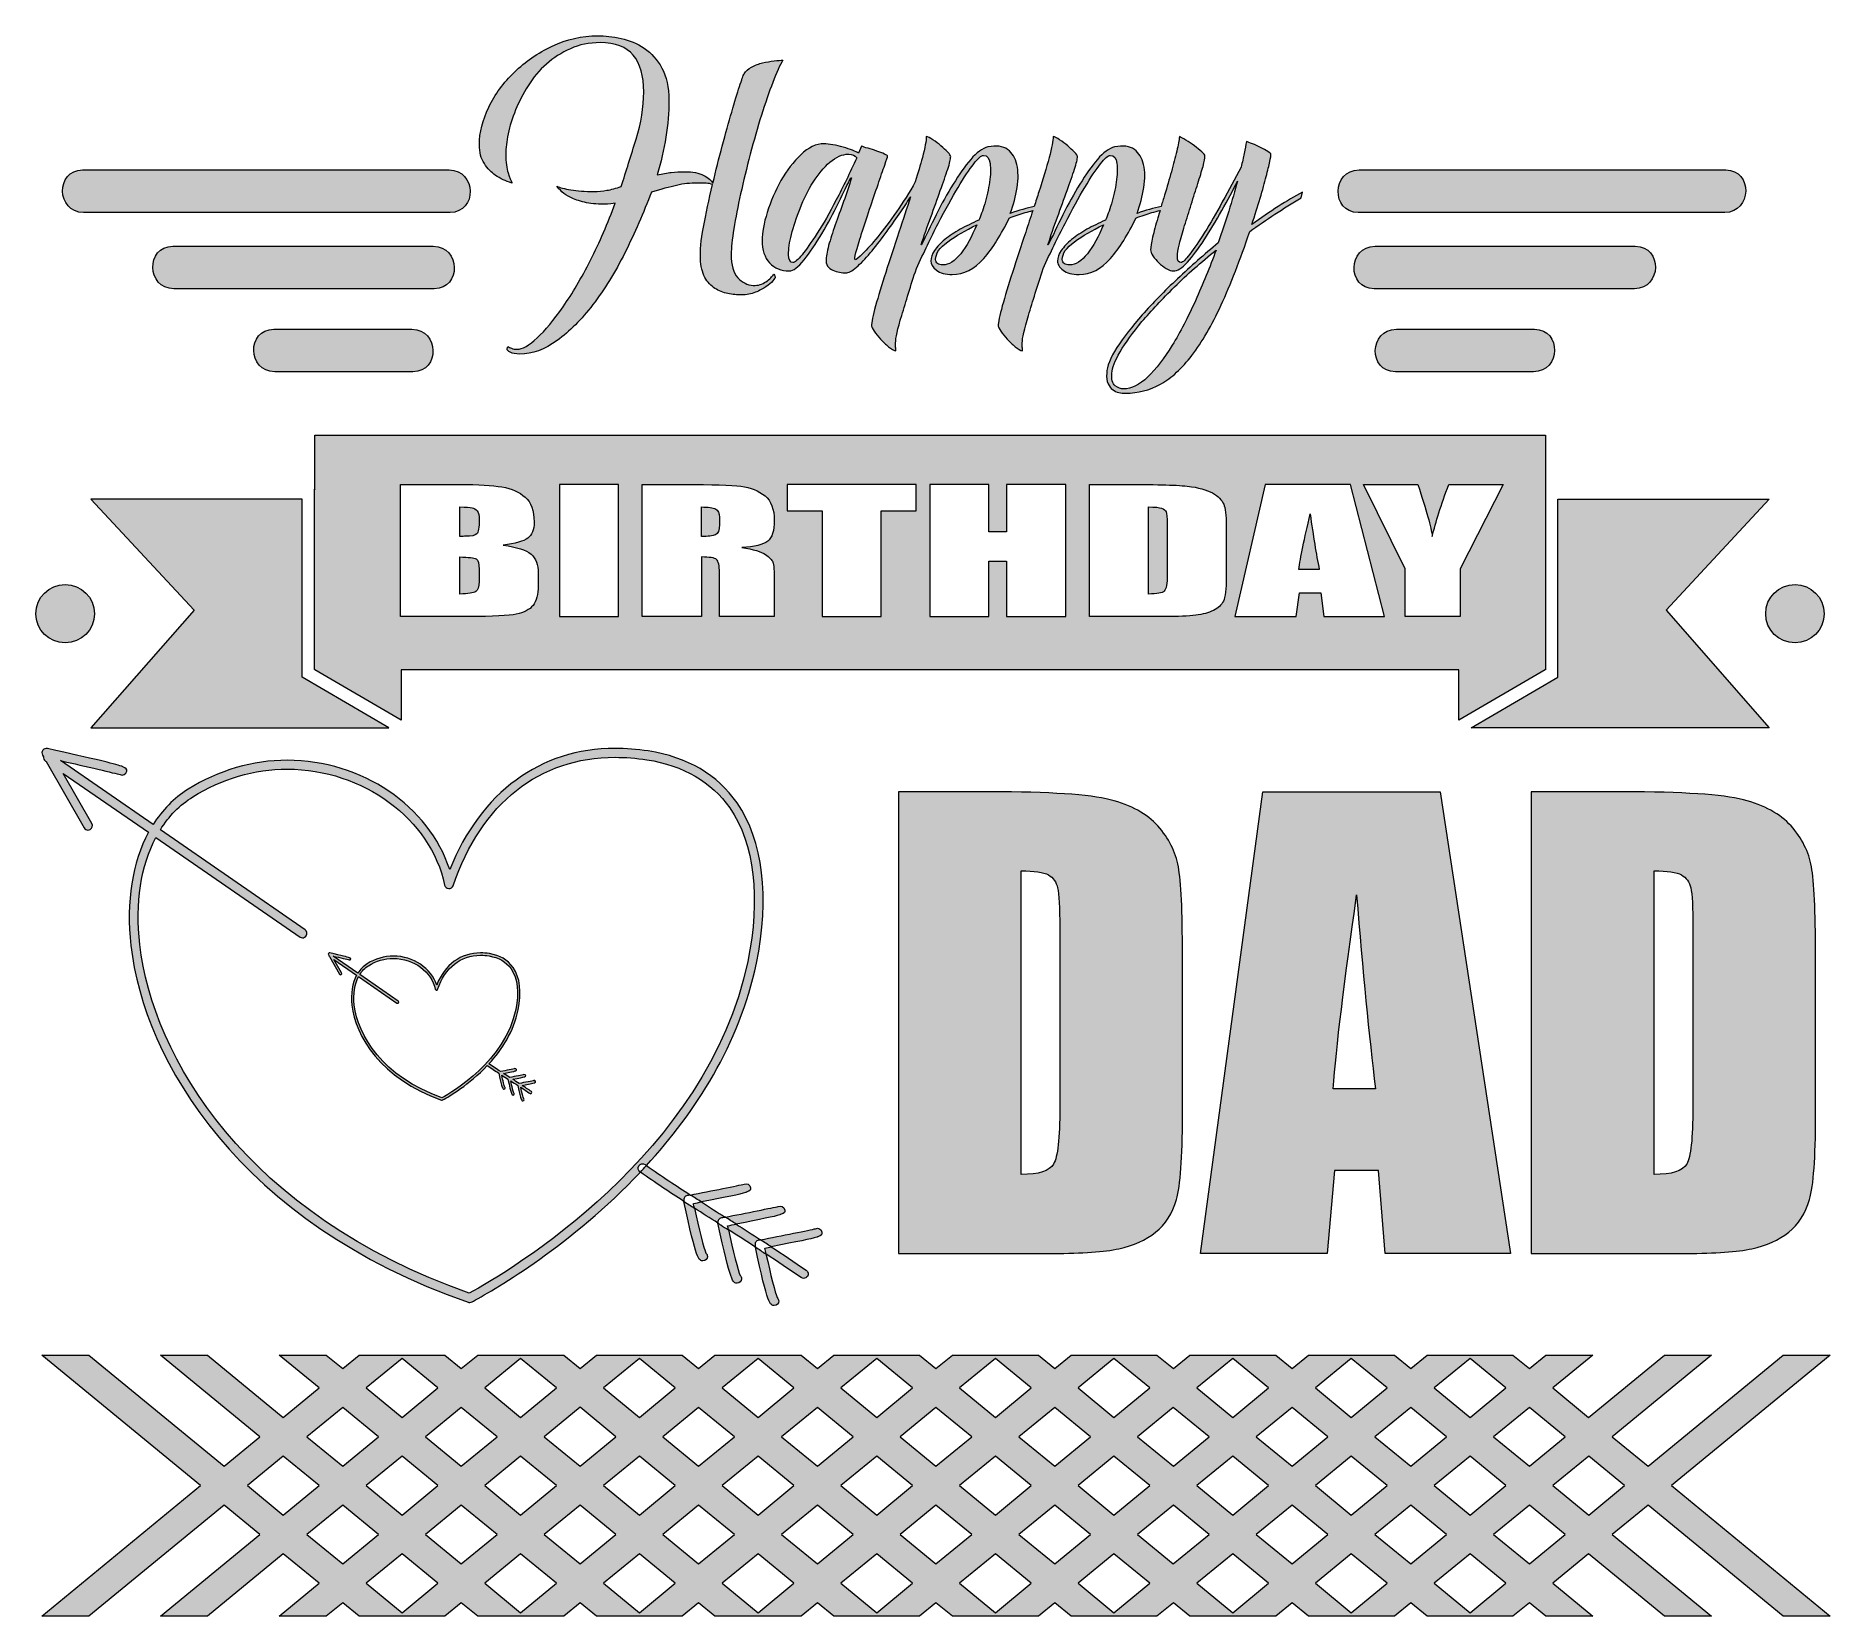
# Model space of a CAD drawing. Header units: inches. Extents: x 0.3 to 14.7, y -15.4 to -2.6.
import ezdxf

# ---------------------------------------------------------------- set-up
doc = ezdxf.new("R2010")
doc.units = ezdxf.units.IN
doc.header["$MEASUREMENT"] = 0
doc.layers.add('Layer 1', color=7, linetype='Continuous')

# ---------------------------------------------------------------- blocks, each defined once
blk = doc.blocks.new('block 2')
at = {"layer": 'Layer 1', "lineweight": 0}
for points in [[(11.748, -7.738), (3.204, -7.738), (3.204, -8.145), (2.506, -7.738), (2.506, -7.738), (2.506, -7.737), (2.504, -7.736), (2.504, -6.278), (2.506, -6.284), (2.506, -5.842), (12.448, -5.842), (12.448, -7.738), (12.446, -7.738), (11.748, -8.145), (11.748, -7.738)], [(4.96, -6.241), (4.483, -6.241), (4.483, -7.308), (4.96, -7.308), (4.96, -6.241)], [(7.365, -6.241), (6.321, -6.241), (6.321, -6.454), (6.604, -6.454), (6.604, -7.308), (7.081, -7.308), (7.081, -6.454), (7.365, -6.454), (7.365, -6.241)], [(8.572, -6.241), (8.094, -6.241), (8.094, -6.623), (7.951, -6.623), (7.951, -6.241), (7.474, -6.241), (7.474, -7.308), (7.951, -7.308), (7.951, -6.86), (8.094, -6.86), (8.094, -7.308), (8.572, -7.308), (8.572, -6.241)], [(11.146, -7.308), (10.873, -6.241), (10.183, -6.241), (9.939, -7.308), (10.433, -7.308), (10.461, -7.116), (10.632, -7.116), (10.658, -7.308), (11.146, -7.308)]]:
    blk.add_lwpolyline(points, dxfattribs=at)
for points, knots in [([(4.312, -6.959), (4.312, -6.889), (4.292, -6.838), (4.253, -6.804), (4.213, -6.77), (4.138, -6.746), (4.028, -6.732), (4.127, -6.718), (4.194, -6.7), (4.227, -6.675), (4.261, -6.65), (4.278, -6.607), (4.278, -6.544), (4.278, -6.452), (4.254, -6.385), (4.206, -6.344), (4.159, -6.302), (4.096, -6.275), (4.018, -6.261), (3.941, -6.248), (3.827, -6.241), (3.677, -6.241), (3.677, -6.241), (3.2, -6.241), (3.2, -6.241), (3.2, -6.241), (3.2, -7.308), (3.2, -7.308), (3.2, -7.308), (3.752, -7.308), (3.752, -7.308), (3.945, -7.308), (4.072, -7.302), (4.134, -7.289), (4.196, -7.276), (4.241, -7.253), (4.269, -7.218), (4.297, -7.183), (4.312, -7.13), (4.312, -7.058), (4.312, -7.058), (4.312, -6.959), (4.312, -6.959)], [0, 0, 0, 0, 1, 1, 1, 2, 2, 2, 3, 3, 3, 4, 4, 4, 5, 5, 5, 6, 6, 6, 7, 7, 7, 8, 8, 8, 9, 9, 9, 10, 10, 10, 11, 11, 11, 12, 12, 12, 13, 13, 13, 14, 14, 14, 14]), ([(5.955, -6.751), (6.059, -6.745), (6.129, -6.728), (6.165, -6.7), (6.2, -6.671), (6.218, -6.615), (6.218, -6.532), (6.218, -6.441), (6.193, -6.375), (6.143, -6.333), (6.093, -6.292), (6.027, -6.266), (5.948, -6.256), (5.868, -6.246), (5.715, -6.241), (5.49, -6.241), (5.49, -6.241), (5.152, -6.241), (5.152, -6.241), (5.152, -6.241), (5.152, -7.308), (5.152, -7.308), (5.152, -7.308), (5.63, -7.308), (5.63, -7.308), (5.63, -7.308), (5.63, -6.827), (5.63, -6.827), (5.695, -6.827), (5.736, -6.834), (5.752, -6.847), (5.767, -6.861), (5.775, -6.896), (5.775, -6.954), (5.775, -6.954), (5.775, -7.308), (5.775, -7.308), (5.775, -7.308), (6.218, -7.308), (6.218, -7.308), (6.218, -7.308), (6.218, -7.027), (6.218, -7.027), (6.218, -6.941), (6.214, -6.888), (6.206, -6.869), (6.198, -6.85), (6.178, -6.829), (6.146, -6.806), (6.113, -6.783), (6.05, -6.765), (5.955, -6.751)], [0, 0, 0, 0, 1, 1, 1, 2, 2, 2, 3, 3, 3, 4, 4, 4, 5, 5, 5, 6, 6, 6, 7, 7, 7, 8, 8, 8, 9, 9, 9, 10, 10, 10, 11, 11, 11, 12, 12, 12, 13, 13, 13, 14, 14, 14, 15, 15, 15, 16, 16, 16, 17, 17, 17, 17]), ([(9.869, -6.617), (9.869, -6.516), (9.864, -6.448), (9.853, -6.414), (9.843, -6.379), (9.816, -6.348), (9.774, -6.32), (9.732, -6.292), (9.67, -6.271), (9.588, -6.259), (9.507, -6.247), (9.351, -6.241), (9.121, -6.241), (9.121, -6.241), (8.763, -6.241), (8.763, -6.241), (8.763, -6.241), (8.763, -7.308), (8.763, -7.308), (8.763, -7.308), (9.366, -7.308), (9.366, -7.308), (9.48, -7.308), (9.565, -7.305), (9.622, -7.297), (9.679, -7.29), (9.726, -7.277), (9.765, -7.259), (9.803, -7.241), (9.83, -7.216), (9.846, -7.183), (9.861, -7.151), (9.869, -7.087), (9.869, -6.991), (9.869, -6.991), (9.869, -6.617), (9.869, -6.617)], [0, 0, 0, 0, 1, 1, 1, 2, 2, 2, 3, 3, 3, 4, 4, 4, 5, 5, 5, 6, 6, 6, 7, 7, 7, 8, 8, 8, 9, 9, 9, 10, 10, 10, 11, 11, 11, 12, 12, 12, 12]), ([(11.757, -7.308), (11.757, -7.308), (11.757, -6.922), (11.757, -6.922), (11.757, -6.922), (12.105, -6.241), (12.105, -6.241), (12.105, -6.241), (11.666, -6.241), (11.666, -6.241), (11.604, -6.407), (11.56, -6.548), (11.533, -6.661), (11.524, -6.589), (11.486, -6.449), (11.417, -6.241), (11.417, -6.241), (10.978, -6.241), (10.978, -6.241), (10.978, -6.241), (11.314, -6.922), (11.314, -6.922), (11.314, -6.922), (11.314, -7.308), (11.314, -7.308), (11.314, -7.308), (11.757, -7.308), (11.757, -7.308)], [0, 0, 0, 0, 1, 1, 1, 2, 2, 2, 3, 3, 3, 4, 4, 4, 5, 5, 5, 6, 6, 6, 7, 7, 7, 8, 8, 8, 9, 9, 9, 9])]:
    blk.add_open_spline(points, degree=3, knots=knots, dxfattribs=at)
blk = doc.blocks.new('block 3')
at = {"layer": 'Layer 1', "lineweight": 0}
for points, knots in [([(9.317, -9), (9.405, -9.099), (9.46, -9.208), (9.482, -9.329), (9.504, -9.449), (9.515, -9.686), (9.515, -10.039), (9.515, -10.039), (9.515, -11.345), (9.515, -11.345), (9.515, -11.68), (9.499, -11.904), (9.467, -12.017), (9.435, -12.129), (9.379, -12.218), (9.298, -12.281), (9.218, -12.345), (9.12, -12.39), (9.002, -12.415), (8.884, -12.44), (8.707, -12.453), (8.47, -12.453), (8.47, -12.453), (7.22, -12.453), (7.22, -12.453), (7.22, -12.453), (7.22, -8.724), (7.22, -8.724), (7.22, -8.724), (7.961, -8.724), (7.961, -8.724), (8.44, -8.724), (8.764, -8.745), (8.932, -8.788), (9.101, -8.831), (9.229, -8.902), (9.317, -9)], [0, 0, 0, 0, 1, 1, 1, 2, 2, 2, 3, 3, 3, 4, 4, 4, 5, 5, 5, 6, 6, 6, 7, 7, 7, 8, 8, 8, 9, 9, 9, 10, 10, 10, 11, 11, 11, 12, 12, 12, 12]), ([(8.524, -9.825), (8.524, -9.656), (8.518, -9.548), (8.507, -9.5), (8.496, -9.453), (8.471, -9.418), (8.432, -9.395), (8.393, -9.373), (8.319, -9.362), (8.211, -9.362), (8.211, -9.362), (8.211, -11.815), (8.211, -11.815), (8.354, -11.815), (8.442, -11.787), (8.474, -11.731), (8.507, -11.675), (8.524, -11.523), (8.524, -11.274), (8.524, -11.274), (8.524, -9.825), (8.524, -9.825)], [0, 0, 0, 0, 1, 1, 1, 2, 2, 2, 3, 3, 3, 4, 4, 4, 5, 5, 5, 6, 6, 6, 7, 7, 7, 7])]:
    blk.add_open_spline(points, degree=3, knots=knots, dxfattribs=at)
blk = doc.blocks.new('block 4')
at = {"layer": 'Layer 1', "lineweight": 0}
for points, knots in [([(14.431, -9), (14.519, -9.099), (14.574, -9.208), (14.596, -9.329), (14.618, -9.449), (14.629, -9.686), (14.629, -10.039), (14.629, -10.039), (14.629, -11.345), (14.629, -11.345), (14.629, -11.68), (14.613, -11.904), (14.58, -12.017), (14.548, -12.129), (14.492, -12.218), (14.412, -12.281), (14.332, -12.345), (14.233, -12.39), (14.115, -12.415), (13.998, -12.44), (13.82, -12.453), (13.583, -12.453), (13.583, -12.453), (12.333, -12.453), (12.333, -12.453), (12.333, -12.453), (12.333, -8.724), (12.333, -8.724), (12.333, -8.724), (13.075, -8.724), (13.075, -8.724), (13.554, -8.724), (13.877, -8.745), (14.046, -8.788), (14.215, -8.831), (14.343, -8.902), (14.431, -9)], [0, 0, 0, 0, 1, 1, 1, 2, 2, 2, 3, 3, 3, 4, 4, 4, 5, 5, 5, 6, 6, 6, 7, 7, 7, 8, 8, 8, 9, 9, 9, 10, 10, 10, 11, 11, 11, 12, 12, 12, 12]), ([(13.638, -9.825), (13.638, -9.656), (13.632, -9.548), (13.621, -9.5), (13.61, -9.453), (13.585, -9.418), (13.546, -9.395), (13.506, -9.373), (13.433, -9.362), (13.324, -9.362), (13.324, -9.362), (13.324, -11.815), (13.324, -11.815), (13.467, -11.815), (13.555, -11.787), (13.588, -11.731), (13.621, -11.675), (13.638, -11.523), (13.638, -11.274), (13.638, -11.274), (13.638, -9.825), (13.638, -9.825)], [0, 0, 0, 0, 1, 1, 1, 2, 2, 2, 3, 3, 3, 4, 4, 4, 5, 5, 5, 6, 6, 6, 7, 7, 7, 7])]:
    blk.add_open_spline(points, degree=3, knots=knots, dxfattribs=at)
blk = doc.blocks.new('block 5')
at = {"layer": 'Layer 1', "lineweight": 0}
for points in [[(13.466, -14.328), (14.747, -15.383), (14.367, -15.383), (13.276, -14.485), (12.987, -14.723), (13.788, -15.383), (13.408, -15.383), (12.796, -14.879), (12.507, -15.117), (12.829, -15.383), (12.449, -15.383), (12.317, -15.274), (12.185, -15.383), (11.871, -15.383), (11.805, -15.383), (11.491, -15.383), (11.359, -15.274), (11.227, -15.383), (10.912, -15.383), (10.846, -15.383), (10.532, -15.383), (10.4, -15.274), (10.268, -15.383), (9.954, -15.383), (9.888, -15.383), (9.574, -15.383), (9.442, -15.274), (9.309, -15.383), (8.995, -15.383), (8.929, -15.383), (8.615, -15.383), (8.483, -15.274), (8.351, -15.383), (8.037, -15.383), (7.971, -15.383), (7.657, -15.383), (7.524, -15.274), (7.392, -15.383), (7.078, -15.383), (7.012, -15.383), (6.698, -15.383), (6.566, -15.274), (6.434, -15.383), (6.12, -15.383), (6.053, -15.383), (5.739, -15.383), (5.607, -15.274), (5.475, -15.383), (5.161, -15.383), (5.095, -15.383), (4.781, -15.383), (4.649, -15.274), (4.517, -15.383), (4.202, -15.383), (4.136, -15.383), (3.822, -15.383), (3.69, -15.274), (3.558, -15.383), (3.244, -15.383), (3.178, -15.383), (2.864, -15.383), (2.732, -15.274), (2.599, -15.383), (2.219, -15.383), (2.541, -15.117), (2.252, -14.879), (1.641, -15.383), (1.261, -15.383), (2.062, -14.723), (1.773, -14.485), (0.682, -15.383), (0.302, -15.383), (1.583, -14.328), (0.302, -13.274), (0.682, -13.274), (1.773, -14.172), (2.062, -13.934), (1.261, -13.274), (1.641, -13.274), (2.252, -13.777), (2.541, -13.539), (2.219, -13.274), (2.599, -13.274), (2.732, -13.383), (2.864, -13.274), (3.178, -13.274), (3.244, -13.274), (3.558, -13.274), (3.69, -13.383), (3.822, -13.274), (4.136, -13.274), (4.202, -13.274), (4.517, -13.274), (4.649, -13.383), (4.781, -13.274), (5.095, -13.274), (5.161, -13.274), (5.475, -13.274), (5.607, -13.383), (5.739, -13.274), (6.053, -13.274), (6.12, -13.274), (6.434, -13.274), (6.566, -13.383), (6.698, -13.274), (7.012, -13.274), (7.078, -13.274), (7.392, -13.274), (7.524, -13.383), (7.657, -13.274), (7.971, -13.274), (8.037, -13.274), (8.351, -13.274), (8.483, -13.383), (8.615, -13.274), (8.929, -13.274), (8.995, -13.274), (9.309, -13.274), (9.442, -13.383), (9.574, -13.274), (9.888, -13.274), (9.954, -13.274), (10.268, -13.274), (10.4, -13.383), (10.532, -13.274), (10.846, -13.274), (10.912, -13.274), (11.227, -13.274), (11.359, -13.383), (11.491, -13.274), (11.805, -13.274), (11.871, -13.274), (12.185, -13.274), (12.317, -13.383), (12.449, -13.274), (12.829, -13.274), (12.507, -13.539), (12.796, -13.777), (13.408, -13.274), (13.788, -13.274), (12.987, -13.934), (13.276, -14.172), (14.367, -13.274), (14.747, -13.274), (13.466, -14.328)], [(2.922, -13.539), (3.211, -13.777), (3.5, -13.539), (3.211, -13.301), (2.922, -13.539)], [(3.88, -13.539), (4.169, -13.777), (4.459, -13.539), (4.169, -13.301), (3.88, -13.539)], [(4.839, -13.539), (5.128, -13.777), (5.417, -13.539), (5.128, -13.301), (4.839, -13.539)], [(5.797, -13.539), (6.087, -13.777), (6.376, -13.539), (6.087, -13.301), (5.797, -13.539)], [(6.756, -13.539), (7.045, -13.777), (7.334, -13.539), (7.045, -13.301), (6.756, -13.539)], [(7.714, -13.539), (8.004, -13.777), (8.293, -13.539), (8.004, -13.301), (7.714, -13.539)], [(8.673, -13.539), (8.962, -13.777), (9.251, -13.539), (8.962, -13.301), (8.673, -13.539)], [(9.632, -13.539), (9.921, -13.777), (10.21, -13.539), (9.921, -13.301), (9.632, -13.539)], [(10.59, -13.539), (10.879, -13.777), (11.169, -13.539), (10.879, -13.301), (10.59, -13.539)], [(11.549, -13.539), (11.838, -13.777), (12.127, -13.539), (11.838, -13.301), (11.549, -13.539)], [(2.442, -13.934), (2.732, -14.172), (3.021, -13.934), (2.732, -13.696), (2.442, -13.934)], [(3.69, -14.172), (3.979, -13.934), (3.69, -13.696), (3.401, -13.934), (3.69, -14.172)], [(4.649, -14.172), (4.938, -13.934), (4.649, -13.695), (4.359, -13.934), (4.649, -14.172)], [(5.607, -14.172), (5.897, -13.934), (5.607, -13.696), (5.318, -13.934), (5.607, -14.172)], [(6.566, -14.172), (6.855, -13.934), (6.566, -13.696), (6.277, -13.934), (6.566, -14.172)], [(7.524, -14.172), (7.813, -13.934), (7.524, -13.696), (7.235, -13.934), (7.524, -14.172)], [(8.483, -14.172), (8.772, -13.934), (8.483, -13.696), (8.194, -13.934), (8.483, -14.172)], [(9.442, -14.172), (9.731, -13.934), (9.441, -13.696), (9.152, -13.934), (9.442, -14.172)], [(10.4, -14.172), (10.689, -13.934), (10.4, -13.696), (10.111, -13.934), (10.4, -14.172)], [(11.359, -14.172), (11.648, -13.934), (11.359, -13.696), (11.069, -13.934), (11.359, -14.172)], [(12.317, -13.696), (12.028, -13.934), (12.317, -14.172), (12.606, -13.934), (12.317, -13.696)], [(2.252, -14.566), (2.541, -14.328), (2.252, -14.09), (1.963, -14.328), (2.252, -14.566)], [(3.211, -14.09), (2.922, -14.328), (3.211, -14.566), (3.5, -14.328), (3.211, -14.09)], [(4.169, -14.566), (4.459, -14.328), (4.169, -14.09), (3.88, -14.328), (4.169, -14.566)], [(5.128, -14.566), (5.417, -14.328), (5.128, -14.09), (4.839, -14.328), (5.128, -14.566)], [(6.087, -14.566), (6.376, -14.328), (6.087, -14.09), (5.797, -14.328), (6.087, -14.566)], [(7.045, -14.566), (7.334, -14.328), (7.045, -14.09), (6.756, -14.328), (7.045, -14.566)], [(8.004, -14.566), (8.293, -14.328), (8.004, -14.09), (7.714, -14.328), (8.004, -14.566)], [(8.962, -14.566), (9.251, -14.328), (8.962, -14.09), (8.673, -14.328), (8.962, -14.566)], [(9.921, -14.566), (10.21, -14.328), (9.921, -14.09), (9.632, -14.328), (9.921, -14.566)], [(10.879, -14.566), (11.168, -14.328), (10.879, -14.09), (10.59, -14.328), (10.879, -14.566)], [(11.838, -14.566), (12.127, -14.328), (11.838, -14.09), (11.549, -14.328), (11.838, -14.566)], [(13.086, -14.328), (12.797, -14.09), (12.507, -14.328), (12.797, -14.566), (13.086, -14.328)], [(2.732, -14.961), (3.021, -14.723), (2.732, -14.485), (2.442, -14.723), (2.732, -14.961)], [(3.401, -14.723), (3.69, -14.961), (3.979, -14.723), (3.69, -14.485), (3.401, -14.723)], [(4.359, -14.723), (4.649, -14.961), (4.938, -14.723), (4.649, -14.485), (4.359, -14.723)], [(5.318, -14.723), (5.607, -14.961), (5.897, -14.723), (5.607, -14.485), (5.318, -14.723)], [(6.277, -14.723), (6.566, -14.961), (6.855, -14.723), (6.566, -14.485), (6.277, -14.723)], [(7.235, -14.723), (7.524, -14.961), (7.813, -14.723), (7.524, -14.485), (7.235, -14.723)], [(8.194, -14.723), (8.483, -14.961), (8.772, -14.723), (8.483, -14.485), (8.194, -14.723)], [(9.152, -14.723), (9.441, -14.961), (9.731, -14.723), (9.442, -14.485), (9.152, -14.723)], [(10.111, -14.723), (10.4, -14.961), (10.689, -14.723), (10.4, -14.485), (10.111, -14.723)], [(11.069, -14.723), (11.359, -14.961), (11.648, -14.723), (11.359, -14.485), (11.069, -14.723)], [(12.606, -14.723), (12.317, -14.485), (12.028, -14.723), (12.317, -14.961), (12.606, -14.723)], [(3.5, -15.117), (3.211, -14.879), (2.922, -15.117), (3.211, -15.355), (3.5, -15.117)], [(4.459, -15.117), (4.169, -14.879), (3.88, -15.117), (4.169, -15.355), (4.459, -15.117)], [(5.417, -15.117), (5.128, -14.879), (4.839, -15.117), (5.128, -15.355), (5.417, -15.117)], [(6.376, -15.117), (6.087, -14.879), (5.797, -15.117), (6.087, -15.355), (6.376, -15.117)], [(7.334, -15.117), (7.045, -14.879), (6.756, -15.117), (7.045, -15.355), (7.334, -15.117)], [(8.293, -15.117), (8.004, -14.879), (7.714, -15.117), (8.004, -15.355), (8.293, -15.117)], [(9.251, -15.117), (8.962, -14.879), (8.673, -15.117), (8.962, -15.355), (9.251, -15.117)], [(10.21, -15.117), (9.921, -14.879), (9.632, -15.117), (9.921, -15.355), (10.21, -15.117)], [(11.169, -15.117), (10.879, -14.879), (10.59, -15.117), (10.879, -15.355), (11.169, -15.117)], [(12.127, -15.117), (11.838, -14.879), (11.549, -15.117), (11.838, -15.355), (12.127, -15.117)]]:
    blk.add_lwpolyline(points, dxfattribs=at)
blk = doc.blocks.new('block 6')
at = {"layer": 'Layer 1', "lineweight": 0}
blk.add_lwpolyline([(10.685, -12.453), (9.66, -12.453), (10.165, -8.724), (11.598, -8.724), (12.165, -12.453), (11.152, -12.453), (11.099, -11.783), (10.744, -11.783), (10.685, -12.453)], dxfattribs=at)
blk.add_open_spline([(10.732, -11.122), (10.732, -11.122), (11.073, -11.122), (11.073, -11.122), (11.023, -10.699), (10.972, -10.177), (10.922, -9.555), (10.821, -10.269), (10.757, -10.792), (10.732, -11.122)], degree=3, knots=[0, 0, 0, 0, 1, 1, 1, 2, 2, 2, 3, 3, 3, 3], dxfattribs=at)
blk = doc.blocks.new('block 7')
at = {"layer": 'Layer 1', "lineweight": 0}
for points, knots in [([(6.272, -3.787), (6.319, -3.705), (6.372, -3.635), (6.432, -3.577), (6.493, -3.519), (6.555, -3.489), (6.62, -3.489), (6.639, -3.489), (6.663, -3.492), (6.691, -3.497), (6.719, -3.503), (6.747, -3.509), (6.775, -3.517), (6.803, -3.524), (6.828, -3.533), (6.85, -3.541), (6.873, -3.55), (6.889, -3.557), (6.897, -3.564), (6.897, -3.564), (6.923, -3.509), (6.923, -3.509), (6.934, -3.513), (6.951, -3.519), (6.975, -3.525), (6.998, -3.532), (7.022, -3.539), (7.046, -3.548), (7.07, -3.556), (7.09, -3.564), (7.107, -3.572), (7.124, -3.58), (7.133, -3.585), (7.133, -3.59), (7.133, -3.594), (7.125, -3.618), (7.11, -3.661), (7.095, -3.704), (7.077, -3.757), (7.056, -3.818), (7.034, -3.88), (7.011, -3.946), (6.988, -4.018), (6.964, -4.089), (6.943, -4.155), (6.923, -4.215), (6.904, -4.276), (6.889, -4.326), (6.878, -4.366), (6.867, -4.406), (6.865, -4.426), (6.871, -4.426), (6.88, -4.426), (6.901, -4.409), (6.934, -4.376), (6.968, -4.342), (7.008, -4.297), (7.054, -4.24), (7.1, -4.183), (7.15, -4.116), (7.204, -4.04), (7.257, -3.965), (7.308, -3.883), (7.357, -3.796), (7.379, -3.725), (7.398, -3.66), (7.414, -3.601), (7.435, -3.52), (7.446, -3.464), (7.446, -3.431), (7.459, -3.433), (7.477, -3.442), (7.5, -3.457), (7.522, -3.472), (7.544, -3.488), (7.564, -3.506), (7.585, -3.523), (7.603, -3.54), (7.619, -3.557), (7.635, -3.574), (7.643, -3.586), (7.643, -3.593), (7.643, -3.612), (7.635, -3.646), (7.619, -3.694), (7.603, -3.743), (7.583, -3.8), (7.559, -3.867), (7.536, -3.934), (7.51, -4.006), (7.482, -4.082), (7.454, -4.158), (7.428, -4.233), (7.404, -4.306), (7.404, -4.306), (7.408, -4.306), (7.408, -4.306), (7.442, -4.233), (7.481, -4.152), (7.525, -4.064), (7.569, -3.976), (7.615, -3.893), (7.663, -3.816), (7.71, -3.738), (7.757, -3.671), (7.805, -3.615), (7.852, -3.559), (7.898, -3.526), (7.944, -3.515), (8.012, -3.5), (8.066, -3.507), (8.103, -3.535), (8.141, -3.563), (8.166, -3.604), (8.178, -3.657), (8.19, -3.711), (8.19, -3.773), (8.179, -3.843), (8.169, -3.913), (8.15, -3.982), (8.124, -4.051), (8.195, -4.027), (8.259, -4.009), (8.317, -3.996), (8.33, -3.955), (8.343, -3.916), (8.355, -3.877), (8.389, -3.774), (8.416, -3.682), (8.438, -3.601), (8.459, -3.52), (8.47, -3.464), (8.47, -3.431), (8.483, -3.433), (8.501, -3.442), (8.523, -3.457), (8.546, -3.472), (8.567, -3.488), (8.588, -3.506), (8.608, -3.523), (8.627, -3.54), (8.643, -3.557), (8.659, -3.574), (8.667, -3.586), (8.667, -3.593), (8.667, -3.612), (8.659, -3.646), (8.643, -3.694), (8.627, -3.743), (8.607, -3.8), (8.583, -3.867), (8.559, -3.934), (8.533, -4.006), (8.505, -4.082), (8.477, -4.158), (8.452, -4.233), (8.428, -4.306), (8.428, -4.306), (8.431, -4.306), (8.431, -4.306), (8.466, -4.233), (8.505, -4.152), (8.549, -4.064), (8.593, -3.976), (8.639, -3.893), (8.686, -3.816), (8.734, -3.738), (8.781, -3.671), (8.828, -3.615), (8.876, -3.559), (8.922, -3.526), (8.967, -3.515), (9.036, -3.5), (9.089, -3.507), (9.127, -3.535), (9.165, -3.563), (9.189, -3.604), (9.201, -3.657), (9.213, -3.711), (9.214, -3.773), (9.203, -3.843), (9.192, -3.913), (9.174, -3.982), (9.148, -4.051), (9.219, -4.027), (9.284, -4.008), (9.343, -3.995), (9.352, -3.965), (9.361, -3.934), (9.371, -3.903), (9.39, -3.838), (9.408, -3.776), (9.426, -3.715), (9.443, -3.655), (9.457, -3.6), (9.469, -3.549), (9.481, -3.499), (9.488, -3.459), (9.49, -3.431), (9.501, -3.436), (9.518, -3.445), (9.542, -3.459), (9.566, -3.473), (9.589, -3.488), (9.611, -3.506), (9.634, -3.523), (9.654, -3.539), (9.671, -3.554), (9.688, -3.569), (9.697, -3.58), (9.697, -3.586), (9.697, -3.604), (9.692, -3.632), (9.681, -3.672), (9.67, -3.712), (9.656, -3.758), (9.639, -3.811), (9.622, -3.863), (9.604, -3.919), (9.586, -3.979), (9.567, -4.038), (9.55, -4.095), (9.532, -4.15), (9.515, -4.205), (9.501, -4.254), (9.49, -4.298), (9.48, -4.342), (9.474, -4.376), (9.474, -4.4), (9.474, -4.432), (9.484, -4.448), (9.503, -4.448), (9.516, -4.448), (9.54, -4.426), (9.574, -4.381), (9.609, -4.335), (9.649, -4.277), (9.694, -4.205), (9.739, -4.133), (9.787, -4.05), (9.837, -3.958), (9.888, -3.865), (9.938, -3.771), (9.988, -3.677), (9.998, -3.638), (10.007, -3.601), (10.013, -3.567), (10.02, -3.532), (10.026, -3.5), (10.033, -3.47), (10.041, -3.474), (10.057, -3.481), (10.08, -3.489), (10.102, -3.498), (10.124, -3.508), (10.146, -3.518), (10.167, -3.529), (10.187, -3.54), (10.204, -3.551), (10.221, -3.562), (10.23, -3.57), (10.23, -3.577), (10.23, -3.583), (10.227, -3.602), (10.22, -3.633), (10.214, -3.664), (10.204, -3.705), (10.191, -3.754), (10.178, -3.804), (10.162, -3.862), (10.143, -3.929), (10.123, -3.995), (10.101, -4.066), (10.075, -4.142), (10.148, -4.088), (10.219, -4.039), (10.288, -3.996), (10.357, -3.953), (10.422, -3.915), (10.485, -3.88), (10.485, -3.88), (10.475, -3.925), (10.475, -3.925), (10.402, -3.968), (10.331, -4.013), (10.262, -4.058), (10.193, -4.103), (10.125, -4.149), (10.059, -4.197), (9.981, -4.427), (9.904, -4.625), (9.828, -4.791), (9.751, -4.957), (9.673, -5.092), (9.592, -5.198), (9.511, -5.303), (9.427, -5.381), (9.339, -5.43), (9.25, -5.48), (9.156, -5.504), (9.054, -5.504), (9.037, -5.504), (9.019, -5.502), (9.001, -5.498), (8.983, -5.494), (8.966, -5.486), (8.951, -5.475), (8.936, -5.465), (8.924, -5.448), (8.914, -5.427), (8.904, -5.405), (8.9, -5.377), (8.903, -5.343), (8.905, -5.287), (8.932, -5.218), (8.985, -5.136), (9.038, -5.054), (9.106, -4.966), (9.19, -4.872), (9.274, -4.777), (9.369, -4.679), (9.476, -4.579), (9.582, -4.479), (9.692, -4.383), (9.804, -4.29), (9.834, -4.204), (9.862, -4.119), (9.889, -4.034), (9.916, -3.948), (9.939, -3.867), (9.959, -3.79), (9.922, -3.865), (9.88, -3.945), (9.833, -4.029), (9.785, -4.113), (9.738, -4.191), (9.691, -4.264), (9.643, -4.338), (9.598, -4.398), (9.555, -4.445), (9.512, -4.493), (9.474, -4.516), (9.442, -4.516), (9.425, -4.516), (9.405, -4.51), (9.384, -4.497), (9.362, -4.484), (9.342, -4.469), (9.324, -4.452), (9.306, -4.434), (9.29, -4.416), (9.277, -4.395), (9.264, -4.375), (9.258, -4.358), (9.258, -4.345), (9.258, -4.324), (9.263, -4.29), (9.274, -4.243), (9.285, -4.197), (9.299, -4.145), (9.316, -4.087), (9.322, -4.067), (9.328, -4.048), (9.334, -4.028), (9.313, -4.033), (9.291, -4.039), (9.268, -4.045), (9.227, -4.056), (9.184, -4.071), (9.138, -4.09), (9.076, -4.221), (9.008, -4.33), (8.933, -4.416), (8.859, -4.502), (8.775, -4.545), (8.68, -4.545), (8.624, -4.545), (8.581, -4.534), (8.551, -4.51), (8.52, -4.486), (8.505, -4.461), (8.505, -4.436), (8.505, -4.408), (8.516, -4.379), (8.536, -4.35), (8.557, -4.321), (8.585, -4.292), (8.62, -4.263), (8.656, -4.234), (8.696, -4.206), (8.743, -4.18), (8.789, -4.155), (8.839, -4.13), (8.893, -4.106), (8.908, -4.076), (8.924, -4.032), (8.941, -3.974), (8.959, -3.916), (8.972, -3.858), (8.98, -3.799), (8.989, -3.741), (8.99, -3.691), (8.985, -3.648), (8.98, -3.605), (8.962, -3.583), (8.932, -3.583), (8.914, -3.583), (8.888, -3.606), (8.853, -3.651), (8.817, -3.696), (8.775, -3.76), (8.727, -3.841), (8.678, -3.923), (8.625, -4.02), (8.567, -4.132), (8.509, -4.244), (8.449, -4.366), (8.389, -4.497), (8.344, -4.637), (8.305, -4.763), (8.271, -4.875), (8.238, -4.987), (8.221, -5.061), (8.221, -5.098), (8.221, -5.108), (8.221, -5.117), (8.221, -5.125), (8.221, -5.133), (8.222, -5.145), (8.224, -5.162), (8.207, -5.158), (8.187, -5.147), (8.165, -5.128), (8.142, -5.11), (8.121, -5.089), (8.1, -5.067), (8.08, -5.044), (8.063, -5.023), (8.048, -5.002), (8.035, -4.982), (8.027, -4.968), (8.027, -4.962), (8.027, -4.932), (8.038, -4.877), (8.06, -4.799), (8.081, -4.72), (8.109, -4.63), (8.142, -4.528), (8.176, -4.425), (8.211, -4.317), (8.249, -4.203), (8.268, -4.143), (8.287, -4.085), (8.306, -4.029), (8.286, -4.034), (8.266, -4.039), (8.244, -4.045), (8.203, -4.056), (8.16, -4.071), (8.115, -4.09), (8.052, -4.221), (7.984, -4.33), (7.91, -4.416), (7.835, -4.502), (7.751, -4.545), (7.656, -4.545), (7.6, -4.545), (7.557, -4.534), (7.527, -4.51), (7.497, -4.486), (7.482, -4.461), (7.482, -4.436), (7.482, -4.408), (7.492, -4.379), (7.512, -4.35), (7.533, -4.321), (7.561, -4.292), (7.596, -4.263), (7.632, -4.234), (7.673, -4.206), (7.719, -4.18), (7.765, -4.155), (7.815, -4.13), (7.869, -4.106), (7.884, -4.076), (7.9, -4.032), (7.918, -3.974), (7.935, -3.916), (7.948, -3.858), (7.956, -3.799), (7.965, -3.741), (7.967, -3.691), (7.961, -3.648), (7.956, -3.605), (7.938, -3.583), (7.908, -3.583), (7.891, -3.583), (7.864, -3.606), (7.829, -3.651), (7.793, -3.696), (7.751, -3.76), (7.703, -3.841), (7.655, -3.923), (7.601, -4.02), (7.543, -4.132), (7.485, -4.244), (7.426, -4.366), (7.366, -4.497), (7.32, -4.637), (7.281, -4.763), (7.248, -4.875), (7.214, -4.987), (7.198, -5.061), (7.198, -5.098), (7.198, -5.108), (7.198, -5.117), (7.198, -5.125), (7.198, -5.133), (7.199, -5.145), (7.201, -5.162), (7.184, -5.158), (7.164, -5.147), (7.141, -5.128), (7.118, -5.11), (7.097, -5.089), (7.077, -5.067), (7.056, -5.044), (7.039, -5.023), (7.025, -5.002), (7.011, -4.982), (7.004, -4.968), (7.004, -4.962), (7.004, -4.932), (7.015, -4.877), (7.036, -4.799), (7.058, -4.72), (7.085, -4.63), (7.118, -4.528), (7.152, -4.425), (7.187, -4.317), (7.225, -4.203), (7.258, -4.104), (7.289, -4.009), (7.318, -3.918), (7.317, -3.921), (7.315, -3.923), (7.314, -3.925), (7.29, -3.964), (7.261, -4.008), (7.227, -4.058), (7.192, -4.107), (7.155, -4.16), (7.114, -4.216), (7.073, -4.272), (7.032, -4.324), (6.993, -4.371), (6.953, -4.418), (6.916, -4.457), (6.881, -4.487), (6.847, -4.517), (6.818, -4.532), (6.794, -4.532), (6.788, -4.532), (6.776, -4.531), (6.758, -4.529), (6.741, -4.527), (6.723, -4.523), (6.705, -4.516), (6.687, -4.51), (6.671, -4.5), (6.657, -4.487), (6.643, -4.474), (6.636, -4.457), (6.636, -4.436), (6.636, -4.403), (6.643, -4.362), (6.657, -4.311), (6.671, -4.261), (6.688, -4.205), (6.71, -4.145), (6.732, -4.085), (6.754, -4.022), (6.778, -3.956), (6.801, -3.89), (6.823, -3.826), (6.842, -3.764), (6.842, -3.764), (6.836, -3.764), (6.836, -3.764), (6.812, -3.813), (6.779, -3.881), (6.737, -3.966), (6.695, -4.051), (6.65, -4.134), (6.602, -4.216), (6.553, -4.298), (6.505, -4.368), (6.458, -4.427), (6.411, -4.487), (6.371, -4.516), (6.339, -4.516), (6.274, -4.516), (6.221, -4.495), (6.18, -4.451), (6.14, -4.408), (6.119, -4.348), (6.119, -4.27), (6.119, -4.207), (6.133, -4.132), (6.161, -4.043), (6.189, -3.955), (6.226, -3.869), (6.272, -3.787)], [0, 0, 0, 0, 1, 1, 1, 2, 2, 2, 3, 3, 3, 4, 4, 4, 5, 5, 5, 6, 6, 6, 7, 7, 7, 8, 8, 8, 9, 9, 9, 10, 10, 10, 11, 11, 11, 12, 12, 12, 13, 13, 13, 14, 14, 14, 15, 15, 15, 16, 16, 16, 17, 17, 17, 18, 18, 18, 19, 19, 19, 20, 20, 20, 21, 21, 21, 22, 22, 22, 23, 23, 23, 24, 24, 24, 25, 25, 25, 26, 26, 26, 27, 27, 27, 28, 28, 28, 29, 29, 29, 30, 30, 30, 31, 31, 31, 32, 32, 32, 33, 33, 33, 34, 34, 34, 35, 35, 35, 36, 36, 36, 37, 37, 37, 38, 38, 38, 39, 39, 39, 40, 40, 40, 41, 41, 41, 42, 42, 42, 43, 43, 43, 44, 44, 44, 45, 45, 45, 46, 46, 46, 47, 47, 47, 48, 48, 48, 49, 49, 49, 50, 50, 50, 51, 51, 51, 52, 52, 52, 53, 53, 53, 54, 54, 54, 55, 55, 55, 56, 56, 56, 57, 57, 57, 58, 58, 58, 59, 59, 59, 60, 60, 60, 61, 61, 61, 62, 62, 62, 63, 63, 63, 64, 64, 64, 65, 65, 65, 66, 66, 66, 67, 67, 67, 68, 68, 68, 69, 69, 69, 70, 70, 70, 71, 71, 71, 72, 72, 72, 73, 73, 73, 74, 74, 74, 75, 75, 75, 76, 76, 76, 77, 77, 77, 78, 78, 78, 79, 79, 79, 80, 80, 80, 81, 81, 81, 82, 82, 82, 83, 83, 83, 84, 84, 84, 85, 85, 85, 86, 86, 86, 87, 87, 87, 88, 88, 88, 89, 89, 89, 90, 90, 90, 91, 91, 91, 92, 92, 92, 93, 93, 93, 94, 94, 94, 95, 95, 95, 96, 96, 96, 97, 97, 97, 98, 98, 98, 99, 99, 99, 100, 100, 100, 101, 101, 101, 102, 102, 102, 103, 103, 103, 104, 104, 104, 105, 105, 105, 106, 106, 106, 107, 107, 107, 108, 108, 108, 109, 109, 109, 110, 110, 110, 111, 111, 111, 112, 112, 112, 113, 113, 113, 114, 114, 114, 115, 115, 115, 116, 116, 116, 117, 117, 117, 118, 118, 118, 119, 119, 119, 120, 120, 120, 121, 121, 121, 122, 122, 122, 123, 123, 123, 124, 124, 124, 125, 125, 125, 126, 126, 126, 127, 127, 127, 128, 128, 128, 129, 129, 129, 130, 130, 130, 131, 131, 131, 132, 132, 132, 133, 133, 133, 134, 134, 134, 135, 135, 135, 136, 136, 136, 137, 137, 137, 138, 138, 138, 139, 139, 139, 140, 140, 140, 141, 141, 141, 142, 142, 142, 143, 143, 143, 144, 144, 144, 145, 145, 145, 146, 146, 146, 147, 147, 147, 148, 148, 148, 149, 149, 149, 150, 150, 150, 151, 151, 151, 152, 152, 152, 153, 153, 153, 154, 154, 154, 155, 155, 155, 156, 156, 156, 157, 157, 157, 158, 158, 158, 159, 159, 159, 160, 160, 160, 161, 161, 161, 162, 162, 162, 163, 163, 163, 164, 164, 164, 165, 165, 165, 166, 166, 166, 167, 167, 167, 168, 168, 168, 169, 169, 169, 170, 170, 170, 171, 171, 171, 172, 172, 172, 173, 173, 173, 174, 174, 174, 175, 175, 175, 176, 176, 176, 177, 177, 177, 178, 178, 178, 179, 179, 179, 180, 180, 180, 181, 181, 181, 182, 182, 182, 183, 183, 183, 184, 184, 184, 185, 185, 185, 186, 186, 186, 187, 187, 187, 188, 188, 188, 189, 189, 189, 190, 190, 190, 191, 191, 191, 192, 192, 192, 193, 193, 193, 194, 194, 194, 195, 195, 195, 196, 196, 196, 197, 197, 197, 198, 198, 198, 199, 199, 199, 200, 200, 200, 201, 201, 201, 202, 202, 202, 203, 203, 203, 204, 204, 204, 204]), ([(6.334, -4.384), (6.335, -4.427), (6.346, -4.448), (6.368, -4.448), (6.383, -4.448), (6.408, -4.427), (6.442, -4.386), (6.476, -4.344), (6.517, -4.285), (6.565, -4.211), (6.612, -4.137), (6.663, -4.048), (6.718, -3.943), (6.773, -3.839), (6.828, -3.725), (6.884, -3.602), (6.869, -3.583), (6.848, -3.573), (6.82, -3.573), (6.766, -3.573), (6.715, -3.595), (6.666, -3.638), (6.618, -3.681), (6.573, -3.735), (6.532, -3.799), (6.491, -3.864), (6.456, -3.935), (6.426, -4.011), (6.396, -4.087), (6.373, -4.158), (6.356, -4.222), (6.34, -4.287), (6.333, -4.341), (6.334, -4.384)], [0, 0, 0, 0, 1, 1, 1, 2, 2, 2, 3, 3, 3, 4, 4, 4, 5, 5, 5, 6, 6, 6, 7, 7, 7, 8, 8, 8, 9, 9, 9, 10, 10, 10, 11, 11, 11, 11]), ([(7.853, -4.145), (7.763, -4.188), (7.685, -4.233), (7.619, -4.281), (7.553, -4.329), (7.521, -4.376), (7.521, -4.423), (7.521, -4.438), (7.526, -4.449), (7.537, -4.457), (7.547, -4.464), (7.561, -4.468), (7.579, -4.468), (7.628, -4.468), (7.677, -4.437), (7.724, -4.377), (7.771, -4.316), (7.814, -4.239), (7.853, -4.145)], [0, 0, 0, 0, 1, 1, 1, 2, 2, 2, 3, 3, 3, 4, 4, 4, 5, 5, 5, 6, 6, 6, 6]), ([(8.877, -4.145), (8.786, -4.188), (8.708, -4.233), (8.643, -4.281), (8.577, -4.329), (8.544, -4.376), (8.544, -4.423), (8.544, -4.438), (8.55, -4.449), (8.56, -4.457), (8.571, -4.464), (8.585, -4.468), (8.602, -4.468), (8.652, -4.468), (8.7, -4.437), (8.748, -4.377), (8.795, -4.316), (8.838, -4.239), (8.877, -4.145)], [0, 0, 0, 0, 1, 1, 1, 2, 2, 2, 3, 3, 3, 4, 4, 4, 5, 5, 5, 6, 6, 6, 6]), ([(9.787, -4.348), (9.665, -4.445), (9.553, -4.544), (9.452, -4.644), (9.35, -4.744), (9.263, -4.838), (9.188, -4.926), (9.114, -5.015), (9.055, -5.095), (9.012, -5.169), (8.969, -5.242), (8.947, -5.3), (8.945, -5.343), (8.94, -5.392), (8.949, -5.426), (8.972, -5.443), (8.995, -5.46), (9.017, -5.469), (9.038, -5.469), (9.103, -5.469), (9.169, -5.437), (9.235, -5.372), (9.302, -5.307), (9.368, -5.222), (9.432, -5.117), (9.497, -5.011), (9.559, -4.891), (9.62, -4.757), (9.68, -4.622), (9.736, -4.486), (9.787, -4.348)], [0, 0, 0, 0, 1, 1, 1, 2, 2, 2, 3, 3, 3, 4, 4, 4, 5, 5, 5, 6, 6, 6, 7, 7, 7, 8, 8, 8, 9, 9, 9, 10, 10, 10, 10])]:
    blk.add_open_spline(points, degree=3, knots=knots, dxfattribs=at)
blk = doc.blocks.new('block 8')
at = {"layer": 'Layer 1', "lineweight": 0}
for points, knots in [([(4.29, -11.064), (4.29, -11.068), (4.29, -11.07), (4.28, -11.074), (4.28, -11.074), (4.28, -11.074), (4.28, -11.074), (4.28, -11.074), (4.279, -11.074), (4.279, -11.074), (4.266, -11.078), (4.239, -11.084), (4.181, -11.095), (4.205, -11.111), (4.23, -11.127), (4.256, -11.145), (4.26, -11.148), (4.261, -11.154), (4.258, -11.159), (4.256, -11.161), (4.253, -11.163), (4.25, -11.163), (4.249, -11.163), (4.247, -11.162), (4.245, -11.161), (4.219, -11.143), (4.194, -11.126), (4.17, -11.11), (4.179, -11.154), (4.19, -11.195), (4.194, -11.204), (4.196, -11.206), (4.197, -11.209), (4.197, -11.211), (4.197, -11.217), (4.193, -11.221), (4.187, -11.221), (4.179, -11.221), (4.173, -11.221), (4.147, -11.096), (4.127, -11.083), (4.108, -11.071), (4.089, -11.059), (4.099, -11.103), (4.11, -11.147), (4.114, -11.156), (4.116, -11.158), (4.117, -11.161), (4.117, -11.164), (4.117, -11.169), (4.113, -11.173), (4.108, -11.173), (4.099, -11.173), (4.094, -11.173), (4.066, -11.044), (4.066, -11.044), (4.066, -11.044), (4.066, -11.044), (4.05, -11.034), (4.033, -11.023), (4.016, -11.012), (4.026, -11.056), (4.036, -11.1), (4.041, -11.109), (4.043, -11.11), (4.044, -11.113), (4.044, -11.116), (4.044, -11.121), (4.04, -11.125), (4.034, -11.125), (4.026, -11.125), (4.02, -11.125), (3.993, -10.997), (3.963, -10.978), (3.933, -10.957), (3.9, -10.935), (3.753, -11.09), (3.591, -11.185), (3.541, -11.212), (3.541, -11.212), (3.539, -11.213), (3.539, -11.213), (3.537, -11.214), (3.536, -11.215), (3.534, -11.215), (3.532, -11.215), (3.531, -11.214), (3.53, -11.214), (3.04, -11.043), (2.834, -10.695), (2.806, -10.448), (2.796, -10.354), (2.81, -10.27), (2.844, -10.205), (2.844, -10.205), (2.661, -10.079), (2.661, -10.079), (2.661, -10.079), (2.723, -10.186), (2.723, -10.186), (2.725, -10.191), (2.724, -10.197), (2.719, -10.199), (2.717, -10.2), (2.716, -10.201), (2.714, -10.201), (2.711, -10.201), (2.708, -10.199), (2.706, -10.196), (2.706, -10.196), (2.625, -10.054), (2.625, -10.054), (2.625, -10.054), (2.623, -10.052), (2.623, -10.052), (2.62, -10.05), (2.618, -10.047), (2.619, -10.043), (2.619, -10.043), (2.617, -10.039), (2.617, -10.039), (2.615, -10.036), (2.615, -10.032), (2.617, -10.029), (2.62, -10.026), (2.623, -10.024), (2.627, -10.025), (2.728, -10.048), (2.769, -10.058), (2.786, -10.064), (2.787, -10.063), (2.787, -10.063), (2.788, -10.063), (2.788, -10.063), (2.788, -10.064), (2.788, -10.064), (2.798, -10.068), (2.798, -10.07), (2.797, -10.074), (2.797, -10.08), (2.788, -10.084), (2.783, -10.081), (2.773, -10.078), (2.71, -10.064), (2.655, -10.051), (2.655, -10.051), (2.854, -10.189), (2.854, -10.189), (2.874, -10.158), (2.899, -10.132), (2.929, -10.113), (2.994, -10.072), (3.068, -10.051), (3.142, -10.051), (3.302, -10.051), (3.447, -10.15), (3.491, -10.285), (3.557, -10.119), (3.686, -10.025), (3.846, -10.025), (3.869, -10.025), (3.893, -10.027), (3.917, -10.031), (4.001, -10.044), (4.065, -10.081), (4.108, -10.142), (4.164, -10.223), (4.178, -10.345), (4.149, -10.486), (4.113, -10.661), (4.018, -10.806), (3.913, -10.921), (3.946, -10.944), (3.977, -10.964), (4.008, -10.984), (4.05, -10.975), (4.112, -10.963), (4.123, -10.96), (4.128, -10.958), (4.136, -10.962), (4.137, -10.968), (4.137, -10.972), (4.137, -10.975), (4.127, -10.978), (4.127, -10.978), (4.127, -10.979), (4.127, -10.979), (4.126, -10.979), (4.126, -10.979), (4.126, -10.979), (4.113, -10.982), (4.086, -10.988), (4.031, -10.999), (4.048, -11.01), (4.065, -11.021), (4.082, -11.031), (4.125, -11.023), (4.185, -11.011), (4.196, -11.008), (4.201, -11.006), (4.209, -11.01), (4.21, -11.016), (4.21, -11.02), (4.211, -11.023), (4.2, -11.026), (4.2, -11.026), (4.2, -11.026), (4.2, -11.026), (4.2, -11.026), (4.199, -11.026), (4.199, -11.026), (4.187, -11.03), (4.16, -11.036), (4.105, -11.046), (4.123, -11.057), (4.14, -11.068), (4.158, -11.08), (4.201, -11.072), (4.265, -11.059), (4.276, -11.056), (4.281, -11.053), (4.289, -11.057), (4.29, -11.064)], [0, 0, 0, 0, 1, 1, 1, 2, 2, 2, 3, 3, 3, 4, 4, 4, 5, 5, 5, 6, 6, 6, 7, 7, 7, 8, 8, 8, 9, 9, 9, 10, 10, 10, 11, 11, 11, 12, 12, 12, 13, 13, 13, 14, 14, 14, 15, 15, 15, 16, 16, 16, 17, 17, 17, 18, 18, 18, 19, 19, 19, 20, 20, 20, 21, 21, 21, 22, 22, 22, 23, 23, 23, 24, 24, 24, 25, 25, 25, 26, 26, 26, 27, 27, 27, 28, 28, 28, 29, 29, 29, 30, 30, 30, 31, 31, 31, 32, 32, 32, 33, 33, 33, 34, 34, 34, 35, 35, 35, 36, 36, 36, 37, 37, 37, 38, 38, 38, 39, 39, 39, 40, 40, 40, 41, 41, 41, 42, 42, 42, 43, 43, 43, 44, 44, 44, 45, 45, 45, 46, 46, 46, 47, 47, 47, 48, 48, 48, 49, 49, 49, 50, 50, 50, 51, 51, 51, 52, 52, 52, 53, 53, 53, 54, 54, 54, 55, 55, 55, 56, 56, 56, 57, 57, 57, 58, 58, 58, 59, 59, 59, 60, 60, 60, 61, 61, 61, 62, 62, 62, 63, 63, 63, 64, 64, 64, 65, 65, 65, 66, 66, 66, 67, 67, 67, 68, 68, 68, 69, 69, 69, 70, 70, 70, 71, 71, 71, 72, 72, 72, 73, 73, 73, 74, 74, 74, 74]), ([(4.13, -10.482), (4.158, -10.347), (4.145, -10.23), (4.092, -10.153), (4.053, -10.097), (3.993, -10.062), (3.914, -10.05), (3.891, -10.046), (3.868, -10.044), (3.846, -10.044), (3.683, -10.044), (3.559, -10.142), (3.498, -10.32), (3.497, -10.324), (3.493, -10.327), (3.488, -10.326), (3.484, -10.326), (3.481, -10.323), (3.48, -10.319), (3.45, -10.177), (3.305, -10.07), (3.142, -10.07), (3.071, -10.07), (3.001, -10.09), (2.939, -10.129), (2.911, -10.146), (2.888, -10.17), (2.87, -10.2), (2.87, -10.2), (3.18, -10.414), (3.18, -10.414), (3.185, -10.417), (3.186, -10.423), (3.183, -10.428), (3.181, -10.43), (3.178, -10.432), (3.175, -10.432), (3.173, -10.432), (3.171, -10.431), (3.169, -10.43), (3.169, -10.43), (2.86, -10.216), (2.86, -10.216), (2.828, -10.277), (2.815, -10.357), (2.825, -10.446), (2.852, -10.687), (3.054, -11.027), (3.533, -11.195), (3.619, -11.148), (4.044, -10.897), (4.13, -10.482)], [0, 0, 0, 0, 1, 1, 1, 2, 2, 2, 3, 3, 3, 4, 4, 4, 5, 5, 5, 6, 6, 6, 7, 7, 7, 8, 8, 8, 9, 9, 9, 10, 10, 10, 11, 11, 11, 12, 12, 12, 13, 13, 13, 14, 14, 14, 15, 15, 15, 16, 16, 16, 17, 17, 17, 17])]:
    blk.add_open_spline(points, degree=3, knots=knots, dxfattribs=at)
blk = doc.blocks.new('block 9')
at = {"layer": 'Layer 1', "lineweight": 0}
for points, knots in [([(5.133, -11.794), (5.134, -11.795), (5.135, -11.796), (5.136, -11.797), (4.584, -12.381), (3.972, -12.737), (3.787, -12.838), (3.787, -12.838), (3.778, -12.843), (3.778, -12.843), (3.772, -12.847), (3.765, -12.849), (3.758, -12.849), (3.753, -12.849), (3.749, -12.848), (3.745, -12.847), (1.901, -12.205), (1.125, -10.894), (1.021, -9.966), (0.981, -9.611), (1.033, -9.293), (1.163, -9.051), (1.163, -9.051), (0.474, -8.575), (0.474, -8.575), (0.474, -8.575), (0.705, -8.979), (0.705, -8.979), (0.715, -8.996), (0.709, -9.018), (0.692, -9.028), (0.686, -9.032), (0.68, -9.033), (0.674, -9.033), (0.662, -9.033), (0.649, -9.027), (0.643, -9.015), (0.643, -9.015), (0.337, -8.48), (0.337, -8.48), (0.337, -8.48), (0.33, -8.475), (0.33, -8.475), (0.318, -8.467), (0.313, -8.453), (0.314, -8.44), (0.314, -8.44), (0.307, -8.427), (0.307, -8.427), (0.3, -8.415), (0.301, -8.399), (0.309, -8.388), (0.318, -8.376), (0.332, -8.371), (0.346, -8.374), (0.726, -8.46), (0.882, -8.495), (0.945, -8.517), (0.947, -8.517), (0.948, -8.517), (0.95, -8.517), (0.95, -8.517), (0.95, -8.519), (0.95, -8.519), (0.989, -8.534), (0.988, -8.542), (0.987, -8.557), (0.984, -8.581), (0.953, -8.596), (0.933, -8.585), (0.894, -8.574), (0.658, -8.519), (0.452, -8.472), (0.452, -8.472), (1.2, -8.989), (1.2, -8.989), (1.274, -8.871), (1.369, -8.774), (1.483, -8.703), (1.728, -8.55), (2.005, -8.469), (2.284, -8.469), (2.887, -8.469), (3.43, -8.841), (3.596, -9.352), (3.847, -8.728), (4.329, -8.373), (4.932, -8.373), (5.019, -8.373), (5.109, -8.38), (5.2, -8.394), (5.518, -8.444), (5.759, -8.585), (5.917, -8.813), (6.128, -9.118), (6.184, -9.578), (6.073, -10.109), (5.937, -10.765), (5.58, -11.313), (5.185, -11.743), (5.181, -11.741), (5.178, -11.738), (5.174, -11.735), (5.157, -11.724), (5.135, -11.728), (5.123, -11.744), (5.112, -11.761), (5.116, -11.783), (5.133, -11.794)], [0, 0, 0, 0, 1, 1, 1, 2, 2, 2, 3, 3, 3, 4, 4, 4, 5, 5, 5, 6, 6, 6, 7, 7, 7, 8, 8, 8, 9, 9, 9, 10, 10, 10, 11, 11, 11, 12, 12, 12, 13, 13, 13, 14, 14, 14, 15, 15, 15, 16, 16, 16, 17, 17, 17, 18, 18, 18, 19, 19, 19, 20, 20, 20, 21, 21, 21, 22, 22, 22, 23, 23, 23, 24, 24, 24, 25, 25, 25, 26, 26, 26, 27, 27, 27, 28, 28, 28, 29, 29, 29, 30, 30, 30, 31, 31, 31, 32, 32, 32, 33, 33, 33, 34, 34, 34, 35, 35, 35, 36, 36, 36, 36]), ([(6.003, -10.094), (6.109, -9.583), (6.058, -9.143), (5.858, -8.854), (5.712, -8.643), (5.486, -8.512), (5.189, -8.465), (5.101, -8.452), (5.015, -8.445), (4.932, -8.445), (4.32, -8.445), (3.855, -8.813), (3.624, -9.482), (3.619, -9.497), (3.603, -9.507), (3.588, -9.506), (3.572, -9.505), (3.558, -9.493), (3.555, -9.477), (3.443, -8.944), (2.897, -8.541), (2.284, -8.541), (2.018, -8.541), (1.754, -8.618), (1.521, -8.764), (1.416, -8.83), (1.328, -8.92), (1.259, -9.03), (1.259, -9.03), (2.428, -9.838), (2.428, -9.838), (2.444, -9.849), (2.448, -9.871), (2.437, -9.888), (2.43, -9.898), (2.419, -9.903), (2.407, -9.903), (2.4, -9.903), (2.393, -9.901), (2.387, -9.897), (2.387, -9.897), (1.223, -9.092), (1.223, -9.092), (1.102, -9.321), (1.055, -9.621), (1.093, -9.958), (1.194, -10.863), (1.953, -12.141), (3.754, -12.774), (4.077, -12.598), (5.678, -11.654), (6.003, -10.094)], [0, 0, 0, 0, 1, 1, 1, 2, 2, 2, 3, 3, 3, 4, 4, 4, 5, 5, 5, 6, 6, 6, 7, 7, 7, 8, 8, 8, 9, 9, 9, 10, 10, 10, 11, 11, 11, 12, 12, 12, 13, 13, 13, 14, 14, 14, 15, 15, 15, 16, 16, 16, 17, 17, 17, 17])]:
    blk.add_open_spline(points, degree=3, knots=knots, dxfattribs=at)

msp = doc.modelspace()

# ---------------------------------------------------------------- hatches: boundary and pattern name
at = {"layer": 'Layer 1', "true_color": 0x110d10}
h = msp.add_hatch(color=248, dxfattribs=at)
h.dxf.hatch_style = 2
h.paths.add_polyline_path([(12.548, -6.361), (14.255, -6.361), (13.421, -7.257), (14.255, -8.208), (11.847, -8.208), (12.548, -7.799)])
edge = h.paths.add_edge_path()
edge.add_spline(control_points=[(14.463, -7.521), (14.593, -7.521), (14.699, -7.415), (14.699, -7.285), (14.699, -7.154), (14.593, -7.049), (14.463, -7.049), (14.332, -7.049), (14.226, -7.154), (14.226, -7.285), (14.226, -7.415), (14.332, -7.521), (14.463, -7.521)], knot_values=[0, 0, 0, 0, 1, 1, 1, 2, 2, 2, 3, 3, 3, 4, 4, 4, 4], degree=3, periodic=1)
h.paths.add_polyline_path([(11.748, -7.738), (3.204, -7.738), (3.204, -8.145), (2.506, -7.738), (2.506, -7.738), (2.506, -7.737), (2.504, -7.736), (2.504, -6.278), (2.506, -6.284), (2.506, -5.842), (12.448, -5.842), (12.448, -7.738), (12.446, -7.738), (11.748, -8.145)])
edge = h.paths.add_edge_path()
edge.add_spline(control_points=[(4.312, -6.959), (4.312, -6.889), (4.292, -6.838), (4.253, -6.804), (4.213, -6.77), (4.138, -6.746), (4.028, -6.732), (4.127, -6.718), (4.194, -6.7), (4.227, -6.675), (4.261, -6.65), (4.278, -6.607), (4.278, -6.544), (4.278, -6.452), (4.254, -6.385), (4.206, -6.344), (4.159, -6.302), (4.096, -6.275), (4.018, -6.261), (3.941, -6.248), (3.827, -6.241), (3.677, -6.241), (3.677, -6.241), (3.2, -6.241), (3.2, -6.241), (3.2, -6.241), (3.2, -7.308), (3.2, -7.308), (3.2, -7.308), (3.752, -7.308), (3.752, -7.308), (3.945, -7.308), (4.072, -7.302), (4.134, -7.289), (4.196, -7.276), (4.241, -7.253), (4.269, -7.218), (4.297, -7.183), (4.312, -7.13), (4.312, -7.058), (4.312, -7.058), (4.312, -6.959), (4.312, -6.959)], knot_values=[0, 0, 0, 0, 1, 1, 1, 2, 2, 2, 3, 3, 3, 4, 4, 4, 5, 5, 5, 6, 6, 6, 7, 7, 7, 8, 8, 8, 9, 9, 9, 10, 10, 10, 11, 11, 11, 12, 12, 12, 13, 13, 13, 14, 14, 14, 14], degree=3, periodic=1)
h.paths.add_polyline_path([(4.96, -6.241), (4.483, -6.241), (4.483, -7.308), (4.96, -7.308)])
edge = h.paths.add_edge_path()
edge.add_spline(control_points=[(5.955, -6.751), (6.059, -6.745), (6.129, -6.728), (6.165, -6.7), (6.2, -6.671), (6.218, -6.615), (6.218, -6.532), (6.218, -6.441), (6.193, -6.375), (6.143, -6.333), (6.093, -6.292), (6.027, -6.266), (5.948, -6.256), (5.868, -6.246), (5.715, -6.241), (5.49, -6.241), (5.49, -6.241), (5.152, -6.241), (5.152, -6.241), (5.152, -6.241), (5.152, -7.308), (5.152, -7.308), (5.152, -7.308), (5.63, -7.308), (5.63, -7.308), (5.63, -7.308), (5.63, -6.827), (5.63, -6.827), (5.695, -6.827), (5.736, -6.834), (5.752, -6.847), (5.767, -6.861), (5.775, -6.896), (5.775, -6.954), (5.775, -6.954), (5.775, -7.308), (5.775, -7.308), (5.775, -7.308), (6.218, -7.308), (6.218, -7.308), (6.218, -7.308), (6.218, -7.027), (6.218, -7.027), (6.218, -6.941), (6.214, -6.888), (6.206, -6.869), (6.198, -6.85), (6.178, -6.829), (6.146, -6.806), (6.113, -6.783), (6.05, -6.765), (5.955, -6.751)], knot_values=[0, 0, 0, 0, 1, 1, 1, 2, 2, 2, 3, 3, 3, 4, 4, 4, 5, 5, 5, 6, 6, 6, 7, 7, 7, 8, 8, 8, 9, 9, 9, 10, 10, 10, 11, 11, 11, 12, 12, 12, 13, 13, 13, 14, 14, 14, 15, 15, 15, 16, 16, 16, 17, 17, 17, 17], degree=3, periodic=1)
h.paths.add_polyline_path([(7.365, -6.241), (6.321, -6.241), (6.321, -6.454), (6.604, -6.454), (6.604, -7.308), (7.081, -7.308), (7.081, -6.454), (7.365, -6.454)])
h.paths.add_polyline_path([(8.572, -6.241), (8.094, -6.241), (8.094, -6.623), (7.951, -6.623), (7.951, -6.241), (7.474, -6.241), (7.474, -7.308), (7.951, -7.308), (7.951, -6.86), (8.094, -6.86), (8.094, -7.308), (8.572, -7.308)])
edge = h.paths.add_edge_path()
edge.add_spline(control_points=[(9.869, -6.617), (9.869, -6.516), (9.864, -6.448), (9.853, -6.414), (9.843, -6.379), (9.816, -6.348), (9.774, -6.32), (9.732, -6.292), (9.67, -6.271), (9.588, -6.259), (9.507, -6.247), (9.351, -6.241), (9.121, -6.241), (9.121, -6.241), (8.763, -6.241), (8.763, -6.241), (8.763, -6.241), (8.763, -7.308), (8.763, -7.308), (8.763, -7.308), (9.366, -7.308), (9.366, -7.308), (9.48, -7.308), (9.565, -7.305), (9.622, -7.297), (9.679, -7.29), (9.726, -7.277), (9.765, -7.259), (9.803, -7.241), (9.83, -7.216), (9.846, -7.183), (9.861, -7.151), (9.869, -7.087), (9.869, -6.991), (9.869, -6.991), (9.869, -6.617), (9.869, -6.617)], knot_values=[0, 0, 0, 0, 1, 1, 1, 2, 2, 2, 3, 3, 3, 4, 4, 4, 5, 5, 5, 6, 6, 6, 7, 7, 7, 8, 8, 8, 9, 9, 9, 10, 10, 10, 11, 11, 11, 12, 12, 12, 12], degree=3, periodic=1)
h.paths.add_polyline_path([(11.146, -7.308), (10.873, -6.241), (10.183, -6.241), (9.939, -7.308), (10.433, -7.308), (10.461, -7.116), (10.632, -7.116), (10.658, -7.308)])
edge = h.paths.add_edge_path()
edge.add_spline(control_points=[(11.757, -7.308), (11.757, -7.308), (11.757, -6.922), (11.757, -6.922), (11.757, -6.922), (12.105, -6.241), (12.105, -6.241), (12.105, -6.241), (11.666, -6.241), (11.666, -6.241), (11.604, -6.407), (11.56, -6.548), (11.533, -6.661), (11.524, -6.589), (11.486, -6.449), (11.417, -6.241), (11.417, -6.241), (10.978, -6.241), (10.978, -6.241), (10.978, -6.241), (11.314, -6.922), (11.314, -6.922), (11.314, -6.922), (11.314, -7.308), (11.314, -7.308), (11.314, -7.308), (11.757, -7.308), (11.757, -7.308)], knot_values=[0, 0, 0, 0, 1, 1, 1, 2, 2, 2, 3, 3, 3, 4, 4, 4, 5, 5, 5, 6, 6, 6, 7, 7, 7, 8, 8, 8, 9, 9, 9, 9], degree=3, periodic=1)
edge = h.paths.add_edge_path()
edge.add_spline(control_points=[(9.317, -9), (9.405, -9.099), (9.46, -9.208), (9.482, -9.329), (9.504, -9.449), (9.515, -9.686), (9.515, -10.039), (9.515, -10.039), (9.515, -11.345), (9.515, -11.345), (9.515, -11.68), (9.499, -11.904), (9.467, -12.017), (9.435, -12.129), (9.379, -12.218), (9.298, -12.281), (9.218, -12.345), (9.12, -12.39), (9.002, -12.415), (8.884, -12.44), (8.707, -12.453), (8.47, -12.453), (8.47, -12.453), (7.22, -12.453), (7.22, -12.453), (7.22, -12.453), (7.22, -8.724), (7.22, -8.724), (7.22, -8.724), (7.961, -8.724), (7.961, -8.724), (8.44, -8.724), (8.764, -8.745), (8.932, -8.788), (9.101, -8.831), (9.229, -8.902), (9.317, -9)], knot_values=[0, 0, 0, 0, 1, 1, 1, 2, 2, 2, 3, 3, 3, 4, 4, 4, 5, 5, 5, 6, 6, 6, 7, 7, 7, 8, 8, 8, 9, 9, 9, 10, 10, 10, 11, 11, 11, 12, 12, 12, 12], degree=3, periodic=1)
edge = h.paths.add_edge_path()
edge.add_spline(control_points=[(8.524, -9.825), (8.524, -9.656), (8.518, -9.548), (8.507, -9.5), (8.496, -9.453), (8.471, -9.418), (8.432, -9.395), (8.393, -9.373), (8.319, -9.362), (8.211, -9.362), (8.211, -9.362), (8.211, -11.815), (8.211, -11.815), (8.354, -11.815), (8.442, -11.787), (8.474, -11.731), (8.507, -11.675), (8.524, -11.523), (8.524, -11.274), (8.524, -11.274), (8.524, -9.825), (8.524, -9.825)], knot_values=[0, 0, 0, 0, 1, 1, 1, 2, 2, 2, 3, 3, 3, 4, 4, 4, 5, 5, 5, 6, 6, 6, 7, 7, 7, 7], degree=3, periodic=1)
edge = h.paths.add_edge_path()
edge.add_spline(control_points=[(14.431, -9), (14.519, -9.099), (14.574, -9.208), (14.596, -9.329), (14.618, -9.449), (14.629, -9.686), (14.629, -10.039), (14.629, -10.039), (14.629, -11.345), (14.629, -11.345), (14.629, -11.68), (14.613, -11.904), (14.58, -12.017), (14.548, -12.129), (14.492, -12.218), (14.412, -12.281), (14.332, -12.345), (14.233, -12.39), (14.115, -12.415), (13.998, -12.44), (13.82, -12.453), (13.583, -12.453), (13.583, -12.453), (12.333, -12.453), (12.333, -12.453), (12.333, -12.453), (12.333, -8.724), (12.333, -8.724), (12.333, -8.724), (13.075, -8.724), (13.075, -8.724), (13.554, -8.724), (13.877, -8.745), (14.046, -8.788), (14.215, -8.831), (14.343, -8.902), (14.431, -9)], knot_values=[0, 0, 0, 0, 1, 1, 1, 2, 2, 2, 3, 3, 3, 4, 4, 4, 5, 5, 5, 6, 6, 6, 7, 7, 7, 8, 8, 8, 9, 9, 9, 10, 10, 10, 11, 11, 11, 12, 12, 12, 12], degree=3, periodic=1)
edge = h.paths.add_edge_path()
edge.add_spline(control_points=[(13.638, -9.825), (13.638, -9.656), (13.632, -9.548), (13.621, -9.5), (13.61, -9.453), (13.585, -9.418), (13.546, -9.395), (13.506, -9.373), (13.433, -9.362), (13.324, -9.362), (13.324, -9.362), (13.324, -11.815), (13.324, -11.815), (13.467, -11.815), (13.555, -11.787), (13.588, -11.731), (13.621, -11.675), (13.638, -11.523), (13.638, -11.274), (13.638, -11.274), (13.638, -9.825), (13.638, -9.825)], knot_values=[0, 0, 0, 0, 1, 1, 1, 2, 2, 2, 3, 3, 3, 4, 4, 4, 5, 5, 5, 6, 6, 6, 7, 7, 7, 7], degree=3, periodic=1)
edge = h.paths.add_edge_path()
edge.add_spline(control_points=[(3.777, -6.429), (3.76, -6.426), (3.727, -6.424), (3.678, -6.423), (3.678, -6.423), (3.678, -6.661), (3.678, -6.661), (3.698, -6.66), (3.714, -6.66), (3.725, -6.66), (3.772, -6.66), (3.802, -6.653), (3.815, -6.64), (3.828, -6.627), (3.834, -6.588), (3.834, -6.525), (3.834, -6.492), (3.829, -6.468), (3.818, -6.455), (3.808, -6.441), (3.794, -6.433), (3.777, -6.429)], knot_values=[0, 0, 0, 0, 1, 1, 1, 2, 2, 2, 3, 3, 3, 4, 4, 4, 5, 5, 5, 6, 6, 6, 7, 7, 7, 7], degree=3, periodic=1)
edge = h.paths.add_edge_path()
edge.add_spline(control_points=[(9.347, -6.433), (9.329, -6.427), (9.293, -6.423), (9.241, -6.423), (9.241, -6.423), (9.241, -7.126), (9.241, -7.126), (9.31, -7.126), (9.352, -7.118), (9.368, -7.102), (9.384, -7.086), (9.392, -7.042), (9.392, -6.971), (9.392, -6.971), (9.392, -6.556), (9.392, -6.556), (9.392, -6.508), (9.389, -6.477), (9.384, -6.463), (9.378, -6.449), (9.366, -6.439), (9.347, -6.433)], knot_values=[0, 0, 0, 0, 1, 1, 1, 2, 2, 2, 3, 3, 3, 4, 4, 4, 5, 5, 5, 6, 6, 6, 7, 7, 7, 7], degree=3, periodic=1)
edge = h.paths.add_edge_path()
edge.add_spline(control_points=[(6.218, -12.873), (6.238, -12.873), (6.254, -12.857), (6.254, -12.837), (6.254, -12.826), (6.249, -12.817), (6.242, -12.81), (6.226, -12.777), (6.187, -12.62), (6.151, -12.457), (6.122, -12.438), (6.094, -12.42), (6.065, -12.401), (6.165, -12.873), (6.185, -12.873), (6.218, -12.873)], knot_values=[0, 0, 0, 0, 1, 1, 1, 2, 2, 2, 3, 3, 3, 4, 4, 4, 5, 5, 5, 5], degree=3, periodic=1)
edge = h.paths.add_edge_path()
edge.add_spline(control_points=[(5.744, -6.439), (5.723, -6.429), (5.685, -6.423), (5.63, -6.423), (5.63, -6.423), (5.63, -6.661), (5.63, -6.661), (5.683, -6.661), (5.721, -6.656), (5.742, -6.648), (5.764, -6.639), (5.775, -6.612), (5.775, -6.564), (5.775, -6.564), (5.775, -6.506), (5.775, -6.506), (5.775, -6.472), (5.764, -6.45), (5.744, -6.439)], knot_values=[0, 0, 0, 0, 1, 1, 1, 2, 2, 2, 3, 3, 3, 4, 4, 4, 5, 5, 5, 6, 6, 6, 6], degree=3, periodic=1)
h.paths.add_polyline_path([(13.466, -14.328), (14.747, -15.383), (14.367, -15.383), (13.276, -14.485), (12.987, -14.723), (13.788, -15.383), (13.408, -15.383), (12.796, -14.879), (12.507, -15.117), (12.829, -15.383), (12.449, -15.383), (12.317, -15.274), (12.185, -15.383), (11.871, -15.383), (11.805, -15.383), (11.491, -15.383), (11.359, -15.274), (11.227, -15.383), (10.912, -15.383), (10.846, -15.383), (10.532, -15.383), (10.4, -15.274), (10.268, -15.383), (9.954, -15.383), (9.888, -15.383), (9.574, -15.383), (9.442, -15.274), (9.309, -15.383), (8.995, -15.383), (8.929, -15.383), (8.615, -15.383), (8.483, -15.274), (8.351, -15.383), (8.037, -15.383), (7.971, -15.383), (7.657, -15.383), (7.524, -15.274), (7.392, -15.383), (7.078, -15.383), (7.012, -15.383), (6.698, -15.383), (6.566, -15.274), (6.434, -15.383), (6.12, -15.383), (6.053, -15.383), (5.739, -15.383), (5.607, -15.274), (5.475, -15.383), (5.161, -15.383), (5.095, -15.383), (4.781, -15.383), (4.649, -15.274), (4.517, -15.383), (4.202, -15.383), (4.136, -15.383), (3.822, -15.383), (3.69, -15.274), (3.558, -15.383), (3.244, -15.383), (3.178, -15.383), (2.864, -15.383), (2.732, -15.274), (2.599, -15.383), (2.219, -15.383), (2.541, -15.117), (2.252, -14.879), (1.641, -15.383), (1.261, -15.383), (2.062, -14.723), (1.773, -14.485), (0.682, -15.383), (0.302, -15.383), (1.583, -14.328), (0.302, -13.274), (0.682, -13.274), (1.773, -14.172), (2.062, -13.934), (1.261, -13.274), (1.641, -13.274), (2.252, -13.777), (2.541, -13.539), (2.219, -13.274), (2.599, -13.274), (2.732, -13.383), (2.864, -13.274), (3.178, -13.274), (3.244, -13.274), (3.558, -13.274), (3.69, -13.383), (3.822, -13.274), (4.136, -13.274), (4.202, -13.274), (4.517, -13.274), (4.649, -13.383), (4.781, -13.274), (5.095, -13.274), (5.161, -13.274), (5.475, -13.274), (5.607, -13.383), (5.739, -13.274), (6.053, -13.274), (6.12, -13.274), (6.434, -13.274), (6.566, -13.383), (6.698, -13.274), (7.012, -13.274), (7.078, -13.274), (7.392, -13.274), (7.524, -13.383), (7.657, -13.274), (7.971, -13.274), (8.037, -13.274), (8.351, -13.274), (8.483, -13.383), (8.615, -13.274), (8.929, -13.274), (8.995, -13.274), (9.309, -13.274), (9.442, -13.383), (9.574, -13.274), (9.888, -13.274), (9.954, -13.274), (10.268, -13.274), (10.4, -13.383), (10.532, -13.274), (10.846, -13.274), (10.912, -13.274), (11.227, -13.274), (11.359, -13.383), (11.491, -13.274), (11.805, -13.274), (11.871, -13.274), (12.185, -13.274), (12.317, -13.383), (12.449, -13.274), (12.829, -13.274), (12.507, -13.539), (12.796, -13.777), (13.408, -13.274), (13.788, -13.274), (12.987, -13.934), (13.276, -14.172), (14.367, -13.274), (14.747, -13.274)])
h.paths.add_polyline_path([(12.317, -13.696), (12.028, -13.934), (12.317, -14.172), (12.606, -13.934)])
h.paths.add_polyline_path([(3.211, -14.09), (2.922, -14.328), (3.211, -14.566), (3.5, -14.328)])
h.paths.add_polyline_path([(3.69, -14.172), (3.979, -13.934), (3.69, -13.696), (3.401, -13.934)])
h.paths.add_polyline_path([(3.401, -14.723), (3.69, -14.961), (3.979, -14.723), (3.69, -14.485)])
h.paths.add_polyline_path([(4.169, -14.566), (4.459, -14.328), (4.169, -14.09), (3.88, -14.328)])
h.paths.add_polyline_path([(4.649, -14.172), (4.938, -13.934), (4.649, -13.695), (4.359, -13.934)])
h.paths.add_polyline_path([(4.359, -14.723), (4.649, -14.961), (4.938, -14.723), (4.649, -14.485)])
h.paths.add_polyline_path([(5.128, -14.566), (5.417, -14.328), (5.128, -14.09), (4.839, -14.328)])
h.paths.add_polyline_path([(5.607, -14.172), (5.897, -13.934), (5.607, -13.696), (5.318, -13.934)])
h.paths.add_polyline_path([(5.318, -14.723), (5.607, -14.961), (5.897, -14.723), (5.607, -14.485)])
h.paths.add_polyline_path([(6.087, -14.566), (6.376, -14.328), (6.087, -14.09), (5.797, -14.328)])
h.paths.add_polyline_path([(6.566, -14.172), (6.855, -13.934), (6.566, -13.696), (6.277, -13.934)])
h.paths.add_polyline_path([(6.277, -14.723), (6.566, -14.961), (6.855, -14.723), (6.566, -14.485)])
h.paths.add_polyline_path([(7.045, -14.566), (7.334, -14.328), (7.045, -14.09), (6.756, -14.328)])
h.paths.add_polyline_path([(7.524, -14.172), (7.813, -13.934), (7.524, -13.696), (7.235, -13.934)])
h.paths.add_polyline_path([(7.235, -14.723), (7.524, -14.961), (7.813, -14.723), (7.524, -14.485)])
h.paths.add_polyline_path([(8.004, -14.566), (8.293, -14.328), (8.004, -14.09), (7.714, -14.328)])
h.paths.add_polyline_path([(8.483, -14.172), (8.772, -13.934), (8.483, -13.696), (8.194, -13.934)])
h.paths.add_polyline_path([(8.194, -14.723), (8.483, -14.961), (8.772, -14.723), (8.483, -14.485)])
h.paths.add_polyline_path([(8.962, -14.566), (9.251, -14.328), (8.962, -14.09), (8.673, -14.328)])
h.paths.add_polyline_path([(9.442, -14.172), (9.731, -13.934), (9.441, -13.696), (9.152, -13.934)])
h.paths.add_polyline_path([(9.152, -14.723), (9.441, -14.961), (9.731, -14.723), (9.442, -14.485)])
h.paths.add_polyline_path([(9.921, -14.566), (10.21, -14.328), (9.921, -14.09), (9.632, -14.328)])
h.paths.add_polyline_path([(10.4, -14.172), (10.689, -13.934), (10.4, -13.696), (10.111, -13.934)])
h.paths.add_polyline_path([(10.111, -14.723), (10.4, -14.961), (10.689, -14.723), (10.4, -14.485)])
h.paths.add_polyline_path([(10.879, -14.566), (11.168, -14.328), (10.879, -14.09), (10.59, -14.328)])
h.paths.add_polyline_path([(11.359, -14.172), (11.648, -13.934), (11.359, -13.696), (11.069, -13.934)])
h.paths.add_polyline_path([(11.069, -14.723), (11.359, -14.961), (11.648, -14.723), (11.359, -14.485)])
h.paths.add_polyline_path([(11.838, -14.566), (12.127, -14.328), (11.838, -14.09), (11.549, -14.328)])
h.paths.add_polyline_path([(11.549, -13.539), (11.838, -13.777), (12.127, -13.539), (11.838, -13.301)])
h.paths.add_polyline_path([(10.59, -13.539), (10.879, -13.777), (11.169, -13.539), (10.879, -13.301)])
h.paths.add_polyline_path([(9.632, -13.539), (9.921, -13.777), (10.21, -13.539), (9.921, -13.301)])
h.paths.add_polyline_path([(8.673, -13.539), (8.962, -13.777), (9.251, -13.539), (8.962, -13.301)])
h.paths.add_polyline_path([(7.714, -13.539), (8.004, -13.777), (8.293, -13.539), (8.004, -13.301)])
h.paths.add_polyline_path([(6.756, -13.539), (7.045, -13.777), (7.334, -13.539), (7.045, -13.301)])
h.paths.add_polyline_path([(5.797, -13.539), (6.087, -13.777), (6.376, -13.539), (6.087, -13.301)])
h.paths.add_polyline_path([(4.839, -13.539), (5.128, -13.777), (5.417, -13.539), (5.128, -13.301)])
h.paths.add_polyline_path([(3.88, -13.539), (4.169, -13.777), (4.459, -13.539), (4.169, -13.301)])
h.paths.add_polyline_path([(2.922, -13.539), (3.211, -13.777), (3.5, -13.539), (3.211, -13.301)])
h.paths.add_polyline_path([(2.442, -13.934), (2.732, -14.172), (3.021, -13.934), (2.732, -13.696)])
h.paths.add_polyline_path([(2.252, -14.566), (2.541, -14.328), (2.252, -14.09), (1.963, -14.328)])
h.paths.add_polyline_path([(2.732, -14.961), (3.021, -14.723), (2.732, -14.485), (2.442, -14.723)])
h.paths.add_polyline_path([(3.5, -15.117), (3.211, -14.879), (2.922, -15.117), (3.211, -15.355)])
h.paths.add_polyline_path([(4.459, -15.117), (4.169, -14.879), (3.88, -15.117), (4.169, -15.355)])
h.paths.add_polyline_path([(5.417, -15.117), (5.128, -14.879), (4.839, -15.117), (5.128, -15.355)])
h.paths.add_polyline_path([(6.376, -15.117), (6.087, -14.879), (5.797, -15.117), (6.087, -15.355)])
h.paths.add_polyline_path([(7.334, -15.117), (7.045, -14.879), (6.756, -15.117), (7.045, -15.355)])
h.paths.add_polyline_path([(8.293, -15.117), (8.004, -14.879), (7.714, -15.117), (8.004, -15.355)])
h.paths.add_polyline_path([(9.251, -15.117), (8.962, -14.879), (8.673, -15.117), (8.962, -15.355)])
h.paths.add_polyline_path([(10.21, -15.117), (9.921, -14.879), (9.632, -15.117), (9.921, -15.355)])
h.paths.add_polyline_path([(11.169, -15.117), (10.879, -14.879), (10.59, -15.117), (10.879, -15.355)])
h.paths.add_polyline_path([(12.127, -15.117), (11.838, -14.879), (11.549, -15.117), (11.838, -15.355)])
h.paths.add_polyline_path([(12.606, -14.723), (12.317, -14.485), (12.028, -14.723), (12.317, -14.961)])
h.paths.add_polyline_path([(13.086, -14.328), (12.797, -14.09), (12.507, -14.328), (12.797, -14.566)])
edge = h.paths.add_edge_path()
edge.add_spline(control_points=[(10.455, -6.927), (10.455, -6.927), (10.62, -6.927), (10.62, -6.927), (10.595, -6.806), (10.571, -6.657), (10.547, -6.479), (10.498, -6.683), (10.468, -6.833), (10.455, -6.927)], knot_values=[0, 0, 0, 0, 1, 1, 1, 2, 2, 2, 3, 3, 3, 3], degree=3, periodic=1)
edge = h.paths.add_edge_path()
edge.add_spline(control_points=[(3.809, -6.843), (3.793, -6.834), (3.749, -6.828), (3.678, -6.827), (3.678, -6.827), (3.678, -7.126), (3.678, -7.126), (3.745, -7.124), (3.788, -7.118), (3.806, -7.107), (3.825, -7.096), (3.834, -7.069), (3.834, -7.026), (3.834, -7.026), (3.834, -6.926), (3.834, -6.926), (3.834, -6.881), (3.826, -6.853), (3.809, -6.843)], knot_values=[0, 0, 0, 0, 1, 1, 1, 2, 2, 2, 3, 3, 3, 4, 4, 4, 5, 5, 5, 6, 6, 6, 6], degree=3, periodic=1)
h.paths.add_polyline_path([(10.685, -12.453), (9.66, -12.453), (10.165, -8.724), (11.598, -8.724), (12.165, -12.453), (11.152, -12.453), (11.099, -11.783), (10.744, -11.783)])
edge = h.paths.add_edge_path()
edge.add_spline(control_points=[(10.732, -11.122), (10.732, -11.122), (11.073, -11.122), (11.073, -11.122), (11.023, -10.699), (10.972, -10.177), (10.922, -9.555), (10.821, -10.269), (10.757, -10.792), (10.732, -11.122)], knot_values=[0, 0, 0, 0, 1, 1, 1, 2, 2, 2, 3, 3, 3, 3], degree=3, periodic=1)
edge = h.paths.add_edge_path()
edge.add_spline(control_points=[(13.173, -4.317), (13.173, -4.317), (11.071, -4.317), (11.071, -4.317), (10.85, -4.317), (10.842, -4.66), (11.063, -4.66), (11.063, -4.66), (13.166, -4.66), (13.166, -4.66), (13.387, -4.66), (13.395, -4.317), (13.173, -4.317)], knot_values=[0, 0, 0, 0, 1, 1, 1, 2, 2, 2, 3, 3, 3, 4, 4, 4, 4], degree=3, periodic=1)
edge = h.paths.add_edge_path()
edge.add_spline(control_points=[(6.272, -3.787), (6.319, -3.705), (6.372, -3.635), (6.432, -3.577), (6.493, -3.519), (6.555, -3.489), (6.62, -3.489), (6.639, -3.489), (6.663, -3.492), (6.691, -3.497), (6.719, -3.503), (6.747, -3.509), (6.775, -3.517), (6.803, -3.524), (6.828, -3.533), (6.85, -3.541), (6.873, -3.55), (6.889, -3.557), (6.897, -3.564), (6.897, -3.564), (6.923, -3.509), (6.923, -3.509), (6.934, -3.513), (6.951, -3.519), (6.975, -3.525), (6.998, -3.532), (7.022, -3.539), (7.046, -3.548), (7.07, -3.556), (7.09, -3.564), (7.107, -3.572), (7.124, -3.58), (7.133, -3.585), (7.133, -3.59), (7.133, -3.594), (7.125, -3.618), (7.11, -3.661), (7.095, -3.704), (7.077, -3.757), (7.056, -3.818), (7.034, -3.88), (7.011, -3.946), (6.988, -4.018), (6.964, -4.089), (6.943, -4.155), (6.923, -4.215), (6.904, -4.276), (6.889, -4.326), (6.878, -4.366), (6.867, -4.406), (6.865, -4.426), (6.871, -4.426), (6.88, -4.426), (6.901, -4.409), (6.934, -4.376), (6.968, -4.342), (7.008, -4.297), (7.054, -4.24), (7.1, -4.183), (7.15, -4.116), (7.204, -4.04), (7.257, -3.965), (7.308, -3.883), (7.357, -3.796), (7.379, -3.725), (7.398, -3.66), (7.414, -3.601), (7.435, -3.52), (7.446, -3.464), (7.446, -3.431), (7.459, -3.433), (7.477, -3.442), (7.5, -3.457), (7.522, -3.472), (7.544, -3.488), (7.564, -3.506), (7.585, -3.523), (7.603, -3.54), (7.619, -3.557), (7.635, -3.574), (7.643, -3.586), (7.643, -3.593), (7.643, -3.612), (7.635, -3.646), (7.619, -3.694), (7.603, -3.743), (7.583, -3.8), (7.559, -3.867), (7.536, -3.934), (7.51, -4.006), (7.482, -4.082), (7.454, -4.158), (7.428, -4.233), (7.404, -4.306), (7.404, -4.306), (7.408, -4.306), (7.408, -4.306), (7.442, -4.233), (7.481, -4.152), (7.525, -4.064), (7.569, -3.976), (7.615, -3.893), (7.663, -3.816), (7.71, -3.738), (7.757, -3.671), (7.805, -3.615), (7.852, -3.559), (7.898, -3.526), (7.944, -3.515), (8.012, -3.5), (8.066, -3.507), (8.103, -3.535), (8.141, -3.563), (8.166, -3.604), (8.178, -3.657), (8.19, -3.711), (8.19, -3.773), (8.179, -3.843), (8.169, -3.913), (8.15, -3.982), (8.124, -4.051), (8.195, -4.027), (8.259, -4.009), (8.317, -3.996), (8.33, -3.955), (8.343, -3.916), (8.355, -3.877), (8.389, -3.774), (8.416, -3.682), (8.438, -3.601), (8.459, -3.52), (8.47, -3.464), (8.47, -3.431), (8.483, -3.433), (8.501, -3.442), (8.523, -3.457), (8.546, -3.472), (8.567, -3.488), (8.588, -3.506), (8.608, -3.523), (8.627, -3.54), (8.643, -3.557), (8.659, -3.574), (8.667, -3.586), (8.667, -3.593), (8.667, -3.612), (8.659, -3.646), (8.643, -3.694), (8.627, -3.743), (8.607, -3.8), (8.583, -3.867), (8.559, -3.934), (8.533, -4.006), (8.505, -4.082), (8.477, -4.158), (8.452, -4.233), (8.428, -4.306), (8.428, -4.306), (8.431, -4.306), (8.431, -4.306), (8.466, -4.233), (8.505, -4.152), (8.549, -4.064), (8.593, -3.976), (8.639, -3.893), (8.686, -3.816), (8.734, -3.738), (8.781, -3.671), (8.828, -3.615), (8.876, -3.559), (8.922, -3.526), (8.967, -3.515), (9.036, -3.5), (9.089, -3.507), (9.127, -3.535), (9.165, -3.563), (9.189, -3.604), (9.201, -3.657), (9.213, -3.711), (9.214, -3.773), (9.203, -3.843), (9.192, -3.913), (9.174, -3.982), (9.148, -4.051), (9.219, -4.027), (9.284, -4.008), (9.343, -3.995), (9.352, -3.965), (9.361, -3.934), (9.371, -3.903), (9.39, -3.838), (9.408, -3.776), (9.426, -3.715), (9.443, -3.655), (9.457, -3.6), (9.469, -3.549), (9.481, -3.499), (9.488, -3.459), (9.49, -3.431), (9.501, -3.436), (9.518, -3.445), (9.542, -3.459), (9.566, -3.473), (9.589, -3.488), (9.611, -3.506), (9.634, -3.523), (9.654, -3.539), (9.671, -3.554), (9.688, -3.569), (9.697, -3.58), (9.697, -3.586), (9.697, -3.604), (9.692, -3.632), (9.681, -3.672), (9.67, -3.712), (9.656, -3.758), (9.639, -3.811), (9.622, -3.863), (9.604, -3.919), (9.586, -3.979), (9.567, -4.038), (9.55, -4.095), (9.532, -4.15), (9.515, -4.205), (9.501, -4.254), (9.49, -4.298), (9.48, -4.342), (9.474, -4.376), (9.474, -4.4), (9.474, -4.432), (9.484, -4.448), (9.503, -4.448), (9.516, -4.448), (9.54, -4.426), (9.574, -4.381), (9.609, -4.335), (9.649, -4.277), (9.694, -4.205), (9.739, -4.133), (9.787, -4.05), (9.837, -3.958), (9.888, -3.865), (9.938, -3.771), (9.988, -3.677), (9.998, -3.638), (10.007, -3.601), (10.013, -3.567), (10.02, -3.532), (10.026, -3.5), (10.033, -3.47), (10.041, -3.474), (10.057, -3.481), (10.08, -3.489), (10.102, -3.498), (10.124, -3.508), (10.146, -3.518), (10.167, -3.529), (10.187, -3.54), (10.204, -3.551), (10.221, -3.562), (10.23, -3.57), (10.23, -3.577), (10.23, -3.583), (10.227, -3.602), (10.22, -3.633), (10.214, -3.664), (10.204, -3.705), (10.191, -3.754), (10.178, -3.804), (10.162, -3.862), (10.143, -3.929), (10.123, -3.995), (10.101, -4.066), (10.075, -4.142), (10.148, -4.088), (10.219, -4.039), (10.288, -3.996), (10.357, -3.953), (10.422, -3.915), (10.485, -3.88), (10.485, -3.88), (10.475, -3.925), (10.475, -3.925), (10.402, -3.968), (10.331, -4.013), (10.262, -4.058), (10.193, -4.103), (10.125, -4.149), (10.059, -4.197), (9.981, -4.427), (9.904, -4.625), (9.828, -4.791), (9.751, -4.957), (9.673, -5.092), (9.592, -5.198), (9.511, -5.303), (9.427, -5.381), (9.339, -5.43), (9.25, -5.48), (9.156, -5.504), (9.054, -5.504), (9.037, -5.504), (9.019, -5.502), (9.001, -5.498), (8.983, -5.494), (8.966, -5.486), (8.951, -5.475), (8.936, -5.465), (8.924, -5.448), (8.914, -5.427), (8.904, -5.405), (8.9, -5.377), (8.903, -5.343), (8.905, -5.287), (8.932, -5.218), (8.985, -5.136), (9.038, -5.054), (9.106, -4.966), (9.19, -4.872), (9.274, -4.777), (9.369, -4.679), (9.476, -4.579), (9.582, -4.479), (9.692, -4.383), (9.804, -4.29), (9.834, -4.204), (9.862, -4.119), (9.889, -4.034), (9.916, -3.948), (9.939, -3.867), (9.959, -3.79), (9.922, -3.865), (9.88, -3.945), (9.833, -4.029), (9.785, -4.113), (9.738, -4.191), (9.691, -4.264), (9.643, -4.338), (9.598, -4.398), (9.555, -4.445), (9.512, -4.493), (9.474, -4.516), (9.442, -4.516), (9.425, -4.516), (9.405, -4.51), (9.384, -4.497), (9.362, -4.484), (9.342, -4.469), (9.324, -4.452), (9.306, -4.434), (9.29, -4.416), (9.277, -4.395), (9.264, -4.375), (9.258, -4.358), (9.258, -4.345), (9.258, -4.324), (9.263, -4.29), (9.274, -4.243), (9.285, -4.197), (9.299, -4.145), (9.316, -4.087), (9.322, -4.067), (9.328, -4.048), (9.334, -4.028), (9.313, -4.033), (9.291, -4.039), (9.268, -4.045), (9.227, -4.056), (9.184, -4.071), (9.138, -4.09), (9.076, -4.221), (9.008, -4.33), (8.933, -4.416), (8.859, -4.502), (8.775, -4.545), (8.68, -4.545), (8.624, -4.545), (8.581, -4.534), (8.551, -4.51), (8.52, -4.486), (8.505, -4.461), (8.505, -4.436), (8.505, -4.408), (8.516, -4.379), (8.536, -4.35), (8.557, -4.321), (8.585, -4.292), (8.62, -4.263), (8.656, -4.234), (8.696, -4.206), (8.743, -4.18), (8.789, -4.155), (8.839, -4.13), (8.893, -4.106), (8.908, -4.076), (8.924, -4.032), (8.941, -3.974), (8.959, -3.916), (8.972, -3.858), (8.98, -3.799), (8.989, -3.741), (8.99, -3.691), (8.985, -3.648), (8.98, -3.605), (8.962, -3.583), (8.932, -3.583), (8.914, -3.583), (8.888, -3.606), (8.853, -3.651), (8.817, -3.696), (8.775, -3.76), (8.727, -3.841), (8.678, -3.923), (8.625, -4.02), (8.567, -4.132), (8.509, -4.244), (8.449, -4.366), (8.389, -4.497), (8.344, -4.637), (8.305, -4.763), (8.271, -4.875), (8.238, -4.987), (8.221, -5.061), (8.221, -5.098), (8.221, -5.108), (8.221, -5.117), (8.221, -5.125), (8.221, -5.133), (8.222, -5.145), (8.224, -5.162), (8.207, -5.158), (8.187, -5.147), (8.165, -5.128), (8.142, -5.11), (8.121, -5.089), (8.1, -5.067), (8.08, -5.044), (8.063, -5.023), (8.048, -5.002), (8.035, -4.982), (8.027, -4.968), (8.027, -4.962), (8.027, -4.932), (8.038, -4.877), (8.06, -4.799), (8.081, -4.72), (8.109, -4.63), (8.142, -4.528), (8.176, -4.425), (8.211, -4.317), (8.249, -4.203), (8.268, -4.143), (8.287, -4.085), (8.306, -4.029), (8.286, -4.034), (8.266, -4.039), (8.244, -4.045), (8.203, -4.056), (8.16, -4.071), (8.115, -4.09), (8.052, -4.221), (7.984, -4.33), (7.91, -4.416), (7.835, -4.502), (7.751, -4.545), (7.656, -4.545), (7.6, -4.545), (7.557, -4.534), (7.527, -4.51), (7.497, -4.486), (7.482, -4.461), (7.482, -4.436), (7.482, -4.408), (7.492, -4.379), (7.512, -4.35), (7.533, -4.321), (7.561, -4.292), (7.596, -4.263), (7.632, -4.234), (7.673, -4.206), (7.719, -4.18), (7.765, -4.155), (7.815, -4.13), (7.869, -4.106), (7.884, -4.076), (7.9, -4.032), (7.918, -3.974), (7.935, -3.916), (7.948, -3.858), (7.956, -3.799), (7.965, -3.741), (7.967, -3.691), (7.961, -3.648), (7.956, -3.605), (7.938, -3.583), (7.908, -3.583), (7.891, -3.583), (7.864, -3.606), (7.829, -3.651), (7.793, -3.696), (7.751, -3.76), (7.703, -3.841), (7.655, -3.923), (7.601, -4.02), (7.543, -4.132), (7.485, -4.244), (7.426, -4.366), (7.366, -4.497), (7.32, -4.637), (7.281, -4.763), (7.248, -4.875), (7.214, -4.987), (7.198, -5.061), (7.198, -5.098), (7.198, -5.108), (7.198, -5.117), (7.198, -5.125), (7.198, -5.133), (7.199, -5.145), (7.201, -5.162), (7.184, -5.158), (7.164, -5.147), (7.141, -5.128), (7.118, -5.11), (7.097, -5.089), (7.077, -5.067), (7.056, -5.044), (7.039, -5.023), (7.025, -5.002), (7.011, -4.982), (7.004, -4.968), (7.004, -4.962), (7.004, -4.932), (7.015, -4.877), (7.036, -4.799), (7.058, -4.72), (7.085, -4.63), (7.118, -4.528), (7.152, -4.425), (7.187, -4.317), (7.225, -4.203), (7.258, -4.104), (7.289, -4.009), (7.318, -3.918), (7.317, -3.921), (7.315, -3.923), (7.314, -3.925), (7.29, -3.964), (7.261, -4.008), (7.227, -4.058), (7.192, -4.107), (7.155, -4.16), (7.114, -4.216), (7.073, -4.272), (7.032, -4.324), (6.993, -4.371), (6.953, -4.418), (6.916, -4.457), (6.881, -4.487), (6.847, -4.517), (6.818, -4.532), (6.794, -4.532), (6.788, -4.532), (6.776, -4.531), (6.758, -4.529), (6.741, -4.527), (6.723, -4.523), (6.705, -4.516), (6.687, -4.51), (6.671, -4.5), (6.657, -4.487), (6.643, -4.474), (6.636, -4.457), (6.636, -4.436), (6.636, -4.403), (6.643, -4.362), (6.657, -4.311), (6.671, -4.261), (6.688, -4.205), (6.71, -4.145), (6.732, -4.085), (6.754, -4.022), (6.778, -3.956), (6.801, -3.89), (6.823, -3.826), (6.842, -3.764), (6.842, -3.764), (6.836, -3.764), (6.836, -3.764), (6.812, -3.813), (6.779, -3.881), (6.737, -3.966), (6.695, -4.051), (6.65, -4.134), (6.602, -4.216), (6.553, -4.298), (6.505, -4.368), (6.458, -4.427), (6.411, -4.487), (6.371, -4.516), (6.339, -4.516), (6.274, -4.516), (6.221, -4.495), (6.18, -4.451), (6.14, -4.408), (6.119, -4.348), (6.119, -4.27), (6.119, -4.207), (6.133, -4.132), (6.161, -4.043), (6.189, -3.955), (6.226, -3.869), (6.272, -3.787)], knot_values=[0, 0, 0, 0, 1, 1, 1, 2, 2, 2, 3, 3, 3, 4, 4, 4, 5, 5, 5, 6, 6, 6, 7, 7, 7, 8, 8, 8, 9, 9, 9, 10, 10, 10, 11, 11, 11, 12, 12, 12, 13, 13, 13, 14, 14, 14, 15, 15, 15, 16, 16, 16, 17, 17, 17, 18, 18, 18, 19, 19, 19, 20, 20, 20, 21, 21, 21, 22, 22, 22, 23, 23, 23, 24, 24, 24, 25, 25, 25, 26, 26, 26, 27, 27, 27, 28, 28, 28, 29, 29, 29, 30, 30, 30, 31, 31, 31, 32, 32, 32, 33, 33, 33, 34, 34, 34, 35, 35, 35, 36, 36, 36, 37, 37, 37, 38, 38, 38, 39, 39, 39, 40, 40, 40, 41, 41, 41, 42, 42, 42, 43, 43, 43, 44, 44, 44, 45, 45, 45, 46, 46, 46, 47, 47, 47, 48, 48, 48, 49, 49, 49, 50, 50, 50, 51, 51, 51, 52, 52, 52, 53, 53, 53, 54, 54, 54, 55, 55, 55, 56, 56, 56, 57, 57, 57, 58, 58, 58, 59, 59, 59, 60, 60, 60, 61, 61, 61, 62, 62, 62, 63, 63, 63, 64, 64, 64, 65, 65, 65, 66, 66, 66, 67, 67, 67, 68, 68, 68, 69, 69, 69, 70, 70, 70, 71, 71, 71, 72, 72, 72, 73, 73, 73, 74, 74, 74, 75, 75, 75, 76, 76, 76, 77, 77, 77, 78, 78, 78, 79, 79, 79, 80, 80, 80, 81, 81, 81, 82, 82, 82, 83, 83, 83, 84, 84, 84, 85, 85, 85, 86, 86, 86, 87, 87, 87, 88, 88, 88, 89, 89, 89, 90, 90, 90, 91, 91, 91, 92, 92, 92, 93, 93, 93, 94, 94, 94, 95, 95, 95, 96, 96, 96, 97, 97, 97, 98, 98, 98, 99, 99, 99, 100, 100, 100, 101, 101, 101, 102, 102, 102, 103, 103, 103, 104, 104, 104, 105, 105, 105, 106, 106, 106, 107, 107, 107, 108, 108, 108, 109, 109, 109, 110, 110, 110, 111, 111, 111, 112, 112, 112, 113, 113, 113, 114, 114, 114, 115, 115, 115, 116, 116, 116, 117, 117, 117, 118, 118, 118, 119, 119, 119, 120, 120, 120, 121, 121, 121, 122, 122, 122, 123, 123, 123, 124, 124, 124, 125, 125, 125, 126, 126, 126, 127, 127, 127, 128, 128, 128, 129, 129, 129, 130, 130, 130, 131, 131, 131, 132, 132, 132, 133, 133, 133, 134, 134, 134, 135, 135, 135, 136, 136, 136, 137, 137, 137, 138, 138, 138, 139, 139, 139, 140, 140, 140, 141, 141, 141, 142, 142, 142, 143, 143, 143, 144, 144, 144, 145, 145, 145, 146, 146, 146, 147, 147, 147, 148, 148, 148, 149, 149, 149, 150, 150, 150, 151, 151, 151, 152, 152, 152, 153, 153, 153, 154, 154, 154, 155, 155, 155, 156, 156, 156, 157, 157, 157, 158, 158, 158, 159, 159, 159, 160, 160, 160, 161, 161, 161, 162, 162, 162, 163, 163, 163, 164, 164, 164, 165, 165, 165, 166, 166, 166, 167, 167, 167, 168, 168, 168, 169, 169, 169, 170, 170, 170, 171, 171, 171, 172, 172, 172, 173, 173, 173, 174, 174, 174, 175, 175, 175, 176, 176, 176, 177, 177, 177, 178, 178, 178, 179, 179, 179, 180, 180, 180, 181, 181, 181, 182, 182, 182, 183, 183, 183, 184, 184, 184, 185, 185, 185, 186, 186, 186, 187, 187, 187, 188, 188, 188, 189, 189, 189, 190, 190, 190, 191, 191, 191, 192, 192, 192, 193, 193, 193, 194, 194, 194, 195, 195, 195, 196, 196, 196, 197, 197, 197, 198, 198, 198, 199, 199, 199, 200, 200, 200, 201, 201, 201, 202, 202, 202, 203, 203, 203, 204, 204, 204, 204], degree=3, periodic=1)
edge = h.paths.add_edge_path()
edge.add_spline(control_points=[(7.853, -4.145), (7.763, -4.188), (7.685, -4.233), (7.619, -4.281), (7.553, -4.329), (7.521, -4.376), (7.521, -4.423), (7.521, -4.438), (7.526, -4.449), (7.537, -4.457), (7.547, -4.464), (7.561, -4.468), (7.579, -4.468), (7.628, -4.468), (7.677, -4.437), (7.724, -4.377), (7.771, -4.316), (7.814, -4.239), (7.853, -4.145)], knot_values=[0, 0, 0, 0, 1, 1, 1, 2, 2, 2, 3, 3, 3, 4, 4, 4, 5, 5, 5, 6, 6, 6, 6], degree=3, periodic=1)
edge = h.paths.add_edge_path()
edge.add_spline(control_points=[(8.877, -4.145), (8.786, -4.188), (8.708, -4.233), (8.643, -4.281), (8.577, -4.329), (8.544, -4.376), (8.544, -4.423), (8.544, -4.438), (8.55, -4.449), (8.56, -4.457), (8.571, -4.464), (8.585, -4.468), (8.602, -4.468), (8.652, -4.468), (8.7, -4.437), (8.748, -4.377), (8.795, -4.316), (8.838, -4.239), (8.877, -4.145)], knot_values=[0, 0, 0, 0, 1, 1, 1, 2, 2, 2, 3, 3, 3, 4, 4, 4, 5, 5, 5, 6, 6, 6, 6], degree=3, periodic=1)
edge = h.paths.add_edge_path()
edge.add_spline(control_points=[(9.787, -4.348), (9.665, -4.445), (9.553, -4.544), (9.452, -4.644), (9.35, -4.744), (9.263, -4.838), (9.188, -4.926), (9.114, -5.015), (9.055, -5.095), (9.012, -5.169), (8.969, -5.242), (8.947, -5.3), (8.945, -5.343), (8.94, -5.392), (8.949, -5.426), (8.972, -5.443), (8.995, -5.46), (9.017, -5.469), (9.038, -5.469), (9.103, -5.469), (9.169, -5.437), (9.235, -5.372), (9.302, -5.307), (9.368, -5.222), (9.432, -5.117), (9.497, -5.011), (9.559, -4.891), (9.62, -4.757), (9.68, -4.622), (9.736, -4.486), (9.787, -4.348)], knot_values=[0, 0, 0, 0, 1, 1, 1, 2, 2, 2, 3, 3, 3, 4, 4, 4, 5, 5, 5, 6, 6, 6, 7, 7, 7, 8, 8, 8, 9, 9, 9, 10, 10, 10, 10], degree=3, periodic=1)
edge = h.paths.add_edge_path()
edge.add_spline(control_points=[(6.334, -4.384), (6.335, -4.427), (6.346, -4.448), (6.368, -4.448), (6.383, -4.448), (6.408, -4.427), (6.442, -4.386), (6.476, -4.344), (6.517, -4.285), (6.565, -4.211), (6.612, -4.137), (6.663, -4.048), (6.718, -3.943), (6.773, -3.839), (6.828, -3.725), (6.884, -3.602), (6.869, -3.583), (6.848, -3.573), (6.82, -3.573), (6.766, -3.573), (6.715, -3.595), (6.666, -3.638), (6.618, -3.681), (6.573, -3.735), (6.532, -3.799), (6.491, -3.864), (6.456, -3.935), (6.426, -4.011), (6.396, -4.087), (6.373, -4.158), (6.356, -4.222), (6.34, -4.287), (6.333, -4.341), (6.334, -4.384)], knot_values=[0, 0, 0, 0, 1, 1, 1, 2, 2, 2, 3, 3, 3, 4, 4, 4, 5, 5, 5, 6, 6, 6, 7, 7, 7, 8, 8, 8, 9, 9, 9, 10, 10, 10, 11, 11, 11, 11], degree=3, periodic=1)
edge = h.paths.add_edge_path()
edge.add_spline(control_points=[(11.243, -4.987), (11.021, -4.987), (11.014, -5.331), (11.235, -5.331), (11.235, -5.331), (12.35, -5.331), (12.35, -5.331), (12.572, -5.331), (12.579, -4.987), (12.358, -4.987), (12.358, -4.987), (11.243, -4.987), (11.243, -4.987)], knot_values=[0, 0, 0, 0, 1, 1, 1, 2, 2, 2, 3, 3, 3, 4, 4, 4, 4], degree=3, periodic=1)
edge = h.paths.add_edge_path()
edge.add_spline(control_points=[(3.463, -4.317), (3.463, -4.317), (1.36, -4.317), (1.36, -4.317), (1.139, -4.317), (1.147, -4.66), (1.368, -4.66), (1.368, -4.66), (3.471, -4.66), (3.471, -4.66), (3.692, -4.66), (3.684, -4.317), (3.463, -4.317)], knot_values=[0, 0, 0, 0, 1, 1, 1, 2, 2, 2, 3, 3, 3, 4, 4, 4, 4], degree=3, periodic=1)
h.paths.add_polyline_path([(1.531, -7.257), (0.698, -8.208), (3.105, -8.208), (2.404, -7.799), (2.404, -6.361), (0.698, -6.361)])
edge = h.paths.add_edge_path()
edge.add_spline(control_points=[(2.176, -4.987), (1.954, -4.987), (1.962, -5.331), (2.183, -5.331), (2.183, -5.331), (3.299, -5.331), (3.299, -5.331), (3.52, -5.331), (3.513, -4.987), (3.291, -4.987), (3.291, -4.987), (2.176, -4.987), (2.176, -4.987)], knot_values=[0, 0, 0, 0, 1, 1, 1, 2, 2, 2, 3, 3, 3, 4, 4, 4, 4], degree=3, periodic=1)
edge = h.paths.add_edge_path()
edge.add_spline(control_points=[(3.965, -3.744), (4.004, -3.77), (4.048, -3.791), (4.098, -3.806), (4.098, -3.806), (4.098, -3.803), (4.098, -3.803), (4.091, -3.788), (4.081, -3.762), (4.068, -3.725), (4.056, -3.689), (4.049, -3.637), (4.049, -3.57), (4.049, -3.525), (4.056, -3.471), (4.068, -3.409), (4.081, -3.346), (4.101, -3.282), (4.128, -3.216), (4.155, -3.151), (4.189, -3.085), (4.23, -3.02), (4.271, -2.954), (4.32, -2.896), (4.377, -2.845), (4.434, -2.795), (4.498, -2.753), (4.571, -2.721), (4.643, -2.688), (4.723, -2.672), (4.811, -2.672), (4.934, -2.672), (5.023, -2.706), (5.079, -2.774), (5.135, -2.842), (5.163, -2.94), (5.163, -3.07), (5.163, -3.194), (5.143, -3.322), (5.102, -3.452), (5.061, -3.583), (5.021, -3.709), (4.982, -3.833), (4.939, -3.849), (4.901, -3.86), (4.866, -3.865), (4.832, -3.871), (4.796, -3.874), (4.76, -3.874), (4.688, -3.874), (4.627, -3.87), (4.575, -3.861), (4.524, -3.853), (4.486, -3.843), (4.462, -3.832), (4.471, -3.845), (4.484, -3.86), (4.503, -3.877), (4.521, -3.894), (4.545, -3.91), (4.574, -3.924), (4.603, -3.938), (4.639, -3.95), (4.684, -3.961), (4.728, -3.972), (4.781, -3.977), (4.843, -3.977), (4.884, -3.977), (4.915, -3.974), (4.934, -3.968), (4.874, -4.131), (4.807, -4.285), (4.734, -4.429), (4.66, -4.574), (4.587, -4.699), (4.512, -4.805), (4.438, -4.912), (4.368, -4.996), (4.303, -5.057), (4.237, -5.119), (4.183, -5.149), (4.14, -5.149), (4.122, -5.149), (4.108, -5.147), (4.096, -5.141), (4.084, -5.136), (4.074, -5.131), (4.065, -5.127), (4.065, -5.131), (4.064, -5.135), (4.062, -5.138), (4.06, -5.141), (4.059, -5.145), (4.059, -5.149), (4.059, -5.156), (4.067, -5.164), (4.085, -5.173), (4.102, -5.183), (4.128, -5.188), (4.162, -5.188), (4.263, -5.188), (4.364, -5.151), (4.464, -5.078), (4.564, -5.005), (4.66, -4.908), (4.753, -4.788), (4.846, -4.667), (4.932, -4.528), (5.011, -4.369), (5.091, -4.211), (5.162, -4.048), (5.225, -3.88), (5.304, -3.856), (5.372, -3.838), (5.428, -3.825), (5.484, -3.812), (5.541, -3.806), (5.599, -3.806), (5.625, -3.806), (5.648, -3.806), (5.667, -3.807), (5.686, -3.809), (5.704, -3.812), (5.719, -3.819), (5.691, -3.941), (5.666, -4.056), (5.646, -4.163), (5.625, -4.269), (5.617, -4.354), (5.622, -4.416), (5.624, -4.479), (5.636, -4.529), (5.657, -4.568), (5.679, -4.607), (5.706, -4.636), (5.738, -4.657), (5.77, -4.677), (5.805, -4.691), (5.843, -4.699), (5.881, -4.706), (5.918, -4.71), (5.954, -4.71), (5.995, -4.71), (6.032, -4.703), (6.066, -4.689), (6.099, -4.675), (6.128, -4.66), (6.151, -4.644), (6.175, -4.628), (6.193, -4.612), (6.206, -4.597), (6.219, -4.582), (6.226, -4.572), (6.226, -4.568), (6.226, -4.564), (6.221, -4.555), (6.213, -4.542), (6.202, -4.561), (6.181, -4.581), (6.151, -4.603), (6.121, -4.625), (6.087, -4.635), (6.048, -4.633), (6.001, -4.63), (5.959, -4.61), (5.924, -4.571), (5.888, -4.533), (5.87, -4.469), (5.87, -4.381), (5.87, -4.33), (5.877, -4.261), (5.891, -4.175), (5.905, -4.089), (5.924, -3.995), (5.946, -3.893), (5.969, -3.791), (5.995, -3.684), (6.024, -3.574), (6.053, -3.463), (6.083, -3.358), (6.114, -3.259), (6.145, -3.16), (6.176, -3.072), (6.206, -2.993), (6.236, -2.915), (6.263, -2.855), (6.287, -2.814), (6.27, -2.814), (6.246, -2.816), (6.216, -2.819), (6.186, -2.823), (6.155, -2.828), (6.124, -2.835), (6.093, -2.843), (6.063, -2.854), (6.035, -2.869), (6.007, -2.884), (5.987, -2.903), (5.974, -2.924), (5.967, -2.937), (5.955, -2.971), (5.937, -3.026), (5.918, -3.081), (5.897, -3.15), (5.874, -3.233), (5.85, -3.316), (5.825, -3.407), (5.798, -3.507), (5.771, -3.607), (5.746, -3.707), (5.722, -3.806), (5.709, -3.784), (5.684, -3.764), (5.648, -3.744), (5.611, -3.725), (5.559, -3.715), (5.493, -3.715), (5.456, -3.715), (5.42, -3.717), (5.386, -3.72), (5.352, -3.723), (5.314, -3.731), (5.273, -3.741), (5.303, -3.638), (5.326, -3.536), (5.342, -3.436), (5.359, -3.336), (5.367, -3.236), (5.367, -3.137), (5.367, -3.032), (5.348, -2.945), (5.31, -2.877), (5.272, -2.81), (5.225, -2.756), (5.168, -2.718), (5.111, -2.679), (5.049, -2.652), (4.981, -2.638), (4.913, -2.624), (4.85, -2.617), (4.792, -2.617), (4.663, -2.617), (4.54, -2.645), (4.424, -2.7), (4.307, -2.755), (4.206, -2.825), (4.119, -2.91), (4.031, -2.995), (3.962, -3.089), (3.912, -3.194), (3.861, -3.298), (3.836, -3.399), (3.836, -3.496), (3.836, -3.558), (3.849, -3.609), (3.876, -3.649), (3.903, -3.689), (3.933, -3.721), (3.965, -3.744)], knot_values=[0, 0, 0, 0, 1, 1, 1, 2, 2, 2, 3, 3, 3, 4, 4, 4, 5, 5, 5, 6, 6, 6, 7, 7, 7, 8, 8, 8, 9, 9, 9, 10, 10, 10, 11, 11, 11, 12, 12, 12, 13, 13, 13, 14, 14, 14, 15, 15, 15, 16, 16, 16, 17, 17, 17, 18, 18, 18, 19, 19, 19, 20, 20, 20, 21, 21, 21, 22, 22, 22, 23, 23, 23, 24, 24, 24, 25, 25, 25, 26, 26, 26, 27, 27, 27, 28, 28, 28, 29, 29, 29, 30, 30, 30, 31, 31, 31, 32, 32, 32, 33, 33, 33, 34, 34, 34, 35, 35, 35, 36, 36, 36, 37, 37, 37, 38, 38, 38, 39, 39, 39, 40, 40, 40, 41, 41, 41, 42, 42, 42, 43, 43, 43, 44, 44, 44, 45, 45, 45, 46, 46, 46, 47, 47, 47, 48, 48, 48, 49, 49, 49, 50, 50, 50, 51, 51, 51, 52, 52, 52, 53, 53, 53, 54, 54, 54, 55, 55, 55, 56, 56, 56, 57, 57, 57, 58, 58, 58, 59, 59, 59, 60, 60, 60, 61, 61, 61, 62, 62, 62, 63, 63, 63, 64, 64, 64, 65, 65, 65, 66, 66, 66, 67, 67, 67, 68, 68, 68, 69, 69, 69, 70, 70, 70, 71, 71, 71, 72, 72, 72, 73, 73, 73, 74, 74, 74, 75, 75, 75, 76, 76, 76, 77, 77, 77, 78, 78, 78, 79, 79, 79, 80, 80, 80, 81, 81, 81, 82, 82, 82, 83, 83, 83, 84, 84, 84, 85, 85, 85, 86, 86, 86, 86], degree=3, periodic=1)
edge = h.paths.add_edge_path()
edge.add_spline(control_points=[(10.935, -4.044), (10.935, -4.044), (13.895, -4.044), (13.895, -4.044), (14.116, -4.044), (14.124, -3.7), (13.903, -3.7), (13.903, -3.7), (10.942, -3.7), (10.942, -3.7), (10.721, -3.7), (10.713, -4.044), (10.935, -4.044)], knot_values=[0, 0, 0, 0, 1, 1, 1, 2, 2, 2, 3, 3, 3, 4, 4, 4, 4], degree=3, periodic=1)
edge = h.paths.add_edge_path()
edge.add_spline(control_points=[(0.639, -4.044), (0.639, -4.044), (3.599, -4.044), (3.599, -4.044), (3.82, -4.044), (3.813, -3.7), (3.591, -3.7), (3.591, -3.7), (0.631, -3.7), (0.631, -3.7), (0.41, -3.7), (0.417, -4.044), (0.639, -4.044)], knot_values=[0, 0, 0, 0, 1, 1, 1, 2, 2, 2, 3, 3, 3, 4, 4, 4, 4], degree=3, periodic=1)
edge = h.paths.add_edge_path()
edge.add_spline(control_points=[(0.49, -7.521), (0.62, -7.521), (0.726, -7.415), (0.726, -7.285), (0.726, -7.154), (0.62, -7.049), (0.49, -7.049), (0.359, -7.049), (0.253, -7.154), (0.253, -7.285), (0.253, -7.415), (0.359, -7.521), (0.49, -7.521)], knot_values=[0, 0, 0, 0, 1, 1, 1, 2, 2, 2, 3, 3, 3, 4, 4, 4, 4], degree=3, periodic=1)
edge = h.paths.add_edge_path()
edge.add_spline(control_points=[(5.986, -11.961), (5.987, -11.961), (5.989, -11.961), (5.99, -11.961), (5.99, -11.961), (5.99, -11.959), (5.99, -11.959), (6.029, -11.947), (6.028, -11.938), (6.027, -11.922), (6.024, -11.897), (5.994, -11.883), (5.974, -11.893), (5.934, -11.903), (5.701, -11.949), (5.541, -11.981), (5.571, -12), (5.6, -12.018), (5.629, -12.037), (5.838, -11.996), (5.938, -11.976), (5.986, -11.961)], knot_values=[0, 0, 0, 0, 1, 1, 1, 2, 2, 2, 3, 3, 3, 4, 4, 4, 5, 5, 5, 6, 6, 6, 7, 7, 7, 7], degree=3, periodic=1)
edge = h.paths.add_edge_path()
edge.add_spline(control_points=[(5.642, -12.513), (5.662, -12.513), (5.678, -12.497), (5.678, -12.477), (5.678, -12.466), (5.673, -12.457), (5.666, -12.45), (5.65, -12.417), (5.609, -12.253), (5.573, -12.087), (5.545, -12.069), (5.516, -12.05), (5.487, -12.032), (5.589, -12.513), (5.609, -12.513), (5.642, -12.513)], knot_values=[0, 0, 0, 0, 1, 1, 1, 2, 2, 2, 3, 3, 3, 4, 4, 4, 5, 5, 5, 5], degree=3, periodic=1)
edge = h.paths.add_edge_path()
edge.add_spline(control_points=[(5.492, -12.001), (5.497, -11.993), (5.506, -11.988), (5.515, -11.986), (5.523, -11.984), (5.532, -11.982), (5.541, -11.981), (5.428, -11.907), (5.31, -11.829), (5.185, -11.743), (5.169, -11.761), (5.152, -11.779), (5.136, -11.797), (5.259, -11.882), (5.375, -11.959), (5.487, -12.032), (5.487, -12.03), (5.487, -12.029), (5.487, -12.028), (5.485, -12.019), (5.487, -12.009), (5.492, -12.001)], knot_values=[0, 0, 0, 0, 1, 1, 1, 2, 2, 2, 3, 3, 3, 4, 4, 4, 5, 5, 5, 6, 6, 6, 7, 7, 7, 7], degree=3, periodic=1)
edge = h.paths.add_edge_path()
edge.add_spline(control_points=[(5.91, -12.216), (6.116, -12.176), (6.215, -12.156), (6.262, -12.141), (6.263, -12.141), (6.265, -12.141), (6.266, -12.141), (6.266, -12.141), (6.266, -12.139), (6.266, -12.139), (6.305, -12.127), (6.304, -12.118), (6.303, -12.102), (6.3, -12.077), (6.27, -12.063), (6.25, -12.073), (6.211, -12.083), (5.981, -12.128), (5.821, -12.16), (5.822, -12.16), (5.823, -12.161), (5.823, -12.161), (5.852, -12.179), (5.881, -12.197), (5.91, -12.216)], knot_values=[0, 0, 0, 0, 1, 1, 1, 2, 2, 2, 3, 3, 3, 4, 4, 4, 5, 5, 5, 6, 6, 6, 7, 7, 7, 8, 8, 8, 8], degree=3, periodic=1)
edge = h.paths.add_edge_path()
edge.add_spline(control_points=[(4.29, -11.064), (4.29, -11.068), (4.29, -11.07), (4.28, -11.074), (4.28, -11.074), (4.28, -11.074), (4.28, -11.074), (4.28, -11.074), (4.279, -11.074), (4.279, -11.074), (4.266, -11.078), (4.239, -11.084), (4.181, -11.095), (4.205, -11.111), (4.23, -11.127), (4.256, -11.145), (4.26, -11.148), (4.261, -11.154), (4.258, -11.159), (4.256, -11.161), (4.253, -11.163), (4.25, -11.163), (4.249, -11.163), (4.247, -11.162), (4.245, -11.161), (4.219, -11.143), (4.194, -11.126), (4.17, -11.11), (4.179, -11.154), (4.19, -11.195), (4.194, -11.204), (4.196, -11.206), (4.197, -11.209), (4.197, -11.211), (4.197, -11.217), (4.193, -11.221), (4.187, -11.221), (4.179, -11.221), (4.173, -11.221), (4.147, -11.096), (4.127, -11.083), (4.108, -11.071), (4.089, -11.059), (4.099, -11.103), (4.11, -11.147), (4.114, -11.156), (4.116, -11.158), (4.117, -11.161), (4.117, -11.164), (4.117, -11.169), (4.113, -11.173), (4.108, -11.173), (4.099, -11.173), (4.094, -11.173), (4.066, -11.044), (4.066, -11.044), (4.066, -11.044), (4.066, -11.044), (4.05, -11.034), (4.033, -11.023), (4.016, -11.012), (4.026, -11.056), (4.036, -11.1), (4.041, -11.109), (4.043, -11.11), (4.044, -11.113), (4.044, -11.116), (4.044, -11.121), (4.04, -11.125), (4.034, -11.125), (4.026, -11.125), (4.02, -11.125), (3.993, -10.997), (3.963, -10.978), (3.933, -10.957), (3.9, -10.935), (3.753, -11.09), (3.591, -11.185), (3.541, -11.212), (3.541, -11.212), (3.539, -11.213), (3.539, -11.213), (3.537, -11.214), (3.536, -11.215), (3.534, -11.215), (3.532, -11.215), (3.531, -11.214), (3.53, -11.214), (3.04, -11.043), (2.834, -10.695), (2.806, -10.448), (2.796, -10.354), (2.81, -10.27), (2.844, -10.205), (2.844, -10.205), (2.661, -10.079), (2.661, -10.079), (2.661, -10.079), (2.723, -10.186), (2.723, -10.186), (2.725, -10.191), (2.724, -10.197), (2.719, -10.199), (2.717, -10.2), (2.716, -10.201), (2.714, -10.201), (2.711, -10.201), (2.708, -10.199), (2.706, -10.196), (2.706, -10.196), (2.625, -10.054), (2.625, -10.054), (2.625, -10.054), (2.623, -10.052), (2.623, -10.052), (2.62, -10.05), (2.618, -10.047), (2.619, -10.043), (2.619, -10.043), (2.617, -10.039), (2.617, -10.039), (2.615, -10.036), (2.615, -10.032), (2.617, -10.029), (2.62, -10.026), (2.623, -10.024), (2.627, -10.025), (2.728, -10.048), (2.769, -10.058), (2.786, -10.064), (2.787, -10.063), (2.787, -10.063), (2.788, -10.063), (2.788, -10.063), (2.788, -10.064), (2.788, -10.064), (2.798, -10.068), (2.798, -10.07), (2.797, -10.074), (2.797, -10.08), (2.788, -10.084), (2.783, -10.081), (2.773, -10.078), (2.71, -10.064), (2.655, -10.051), (2.655, -10.051), (2.854, -10.189), (2.854, -10.189), (2.874, -10.158), (2.899, -10.132), (2.929, -10.113), (2.994, -10.072), (3.068, -10.051), (3.142, -10.051), (3.302, -10.051), (3.447, -10.15), (3.491, -10.285), (3.557, -10.119), (3.686, -10.025), (3.846, -10.025), (3.869, -10.025), (3.893, -10.027), (3.917, -10.031), (4.001, -10.044), (4.065, -10.081), (4.108, -10.142), (4.164, -10.223), (4.178, -10.345), (4.149, -10.486), (4.113, -10.661), (4.018, -10.806), (3.913, -10.921), (3.946, -10.944), (3.977, -10.964), (4.008, -10.984), (4.05, -10.975), (4.112, -10.963), (4.123, -10.96), (4.128, -10.958), (4.136, -10.962), (4.137, -10.968), (4.137, -10.972), (4.137, -10.975), (4.127, -10.978), (4.127, -10.978), (4.127, -10.979), (4.127, -10.979), (4.126, -10.979), (4.126, -10.979), (4.126, -10.979), (4.113, -10.982), (4.086, -10.988), (4.031, -10.999), (4.048, -11.01), (4.065, -11.021), (4.082, -11.031), (4.125, -11.023), (4.185, -11.011), (4.196, -11.008), (4.201, -11.006), (4.209, -11.01), (4.21, -11.016), (4.21, -11.02), (4.211, -11.023), (4.2, -11.026), (4.2, -11.026), (4.2, -11.026), (4.2, -11.026), (4.2, -11.026), (4.199, -11.026), (4.199, -11.026), (4.187, -11.03), (4.16, -11.036), (4.105, -11.046), (4.123, -11.057), (4.14, -11.068), (4.158, -11.08), (4.201, -11.072), (4.265, -11.059), (4.276, -11.056), (4.281, -11.053), (4.289, -11.057), (4.29, -11.064)], knot_values=[0, 0, 0, 0, 1, 1, 1, 2, 2, 2, 3, 3, 3, 4, 4, 4, 5, 5, 5, 6, 6, 6, 7, 7, 7, 8, 8, 8, 9, 9, 9, 10, 10, 10, 11, 11, 11, 12, 12, 12, 13, 13, 13, 14, 14, 14, 15, 15, 15, 16, 16, 16, 17, 17, 17, 18, 18, 18, 19, 19, 19, 20, 20, 20, 21, 21, 21, 22, 22, 22, 23, 23, 23, 24, 24, 24, 25, 25, 25, 26, 26, 26, 27, 27, 27, 28, 28, 28, 29, 29, 29, 30, 30, 30, 31, 31, 31, 32, 32, 32, 33, 33, 33, 34, 34, 34, 35, 35, 35, 36, 36, 36, 37, 37, 37, 38, 38, 38, 39, 39, 39, 40, 40, 40, 41, 41, 41, 42, 42, 42, 43, 43, 43, 44, 44, 44, 45, 45, 45, 46, 46, 46, 47, 47, 47, 48, 48, 48, 49, 49, 49, 50, 50, 50, 51, 51, 51, 52, 52, 52, 53, 53, 53, 54, 54, 54, 55, 55, 55, 56, 56, 56, 57, 57, 57, 58, 58, 58, 59, 59, 59, 60, 60, 60, 61, 61, 61, 62, 62, 62, 63, 63, 63, 64, 64, 64, 65, 65, 65, 66, 66, 66, 67, 67, 67, 68, 68, 68, 69, 69, 69, 70, 70, 70, 71, 71, 71, 72, 72, 72, 73, 73, 73, 74, 74, 74, 74], degree=3, periodic=1)
edge = h.paths.add_edge_path()
edge.add_spline(control_points=[(4.13, -10.482), (4.158, -10.347), (4.145, -10.23), (4.092, -10.153), (4.053, -10.097), (3.993, -10.062), (3.914, -10.05), (3.891, -10.046), (3.868, -10.044), (3.846, -10.044), (3.683, -10.044), (3.559, -10.142), (3.498, -10.32), (3.497, -10.324), (3.493, -10.327), (3.488, -10.326), (3.484, -10.326), (3.481, -10.323), (3.48, -10.319), (3.45, -10.177), (3.305, -10.07), (3.142, -10.07), (3.071, -10.07), (3.001, -10.09), (2.939, -10.129), (2.911, -10.146), (2.888, -10.17), (2.87, -10.2), (2.87, -10.2), (3.18, -10.414), (3.18, -10.414), (3.185, -10.417), (3.186, -10.423), (3.183, -10.428), (3.181, -10.43), (3.178, -10.432), (3.175, -10.432), (3.173, -10.432), (3.171, -10.431), (3.169, -10.43), (3.169, -10.43), (2.86, -10.216), (2.86, -10.216), (2.828, -10.277), (2.815, -10.357), (2.825, -10.446), (2.852, -10.687), (3.054, -11.027), (3.533, -11.195), (3.619, -11.148), (4.044, -10.897), (4.13, -10.482)], knot_values=[0, 0, 0, 0, 1, 1, 1, 2, 2, 2, 3, 3, 3, 4, 4, 4, 5, 5, 5, 6, 6, 6, 7, 7, 7, 8, 8, 8, 9, 9, 9, 10, 10, 10, 11, 11, 11, 12, 12, 12, 13, 13, 13, 14, 14, 14, 15, 15, 15, 16, 16, 16, 17, 17, 17, 17], degree=3, periodic=1)
edge = h.paths.add_edge_path()
edge.add_spline(control_points=[(5.133, -11.794), (5.134, -11.795), (5.135, -11.796), (5.136, -11.797), (4.584, -12.381), (3.972, -12.737), (3.787, -12.838), (3.787, -12.838), (3.778, -12.843), (3.778, -12.843), (3.772, -12.847), (3.765, -12.849), (3.758, -12.849), (3.753, -12.849), (3.749, -12.848), (3.745, -12.847), (1.901, -12.205), (1.125, -10.894), (1.021, -9.966), (0.981, -9.611), (1.033, -9.293), (1.163, -9.051), (1.163, -9.051), (0.474, -8.575), (0.474, -8.575), (0.474, -8.575), (0.705, -8.979), (0.705, -8.979), (0.715, -8.996), (0.709, -9.018), (0.692, -9.028), (0.686, -9.032), (0.68, -9.033), (0.674, -9.033), (0.662, -9.033), (0.649, -9.027), (0.643, -9.015), (0.643, -9.015), (0.337, -8.48), (0.337, -8.48), (0.337, -8.48), (0.33, -8.475), (0.33, -8.475), (0.318, -8.467), (0.313, -8.453), (0.314, -8.44), (0.314, -8.44), (0.307, -8.427), (0.307, -8.427), (0.3, -8.415), (0.301, -8.399), (0.309, -8.388), (0.318, -8.376), (0.332, -8.371), (0.346, -8.374), (0.726, -8.46), (0.882, -8.495), (0.945, -8.517), (0.947, -8.517), (0.948, -8.517), (0.95, -8.517), (0.95, -8.517), (0.95, -8.519), (0.95, -8.519), (0.989, -8.534), (0.988, -8.542), (0.987, -8.557), (0.984, -8.581), (0.953, -8.596), (0.933, -8.585), (0.894, -8.574), (0.658, -8.519), (0.452, -8.472), (0.452, -8.472), (1.2, -8.989), (1.2, -8.989), (1.274, -8.871), (1.369, -8.774), (1.483, -8.703), (1.728, -8.55), (2.005, -8.469), (2.284, -8.469), (2.887, -8.469), (3.43, -8.841), (3.596, -9.352), (3.847, -8.728), (4.329, -8.373), (4.932, -8.373), (5.019, -8.373), (5.109, -8.38), (5.2, -8.394), (5.518, -8.444), (5.759, -8.585), (5.917, -8.813), (6.128, -9.118), (6.184, -9.578), (6.073, -10.109), (5.937, -10.765), (5.58, -11.313), (5.185, -11.743), (5.181, -11.741), (5.178, -11.738), (5.174, -11.735), (5.157, -11.724), (5.135, -11.728), (5.123, -11.744), (5.112, -11.761), (5.116, -11.783), (5.133, -11.794)], knot_values=[0, 0, 0, 0, 1, 1, 1, 2, 2, 2, 3, 3, 3, 4, 4, 4, 5, 5, 5, 6, 6, 6, 7, 7, 7, 8, 8, 8, 9, 9, 9, 10, 10, 10, 11, 11, 11, 12, 12, 12, 13, 13, 13, 14, 14, 14, 15, 15, 15, 16, 16, 16, 17, 17, 17, 18, 18, 18, 19, 19, 19, 20, 20, 20, 21, 21, 21, 22, 22, 22, 23, 23, 23, 24, 24, 24, 25, 25, 25, 26, 26, 26, 27, 27, 27, 28, 28, 28, 29, 29, 29, 30, 30, 30, 31, 31, 31, 32, 32, 32, 33, 33, 33, 34, 34, 34, 35, 35, 35, 36, 36, 36, 36], degree=3, periodic=1)
edge = h.paths.add_edge_path()
edge.add_spline(control_points=[(6.003, -10.094), (6.109, -9.583), (6.058, -9.143), (5.858, -8.854), (5.712, -8.643), (5.486, -8.512), (5.189, -8.465), (5.101, -8.452), (5.015, -8.445), (4.932, -8.445), (4.32, -8.445), (3.855, -8.813), (3.624, -9.482), (3.619, -9.497), (3.603, -9.507), (3.588, -9.506), (3.572, -9.505), (3.558, -9.493), (3.555, -9.477), (3.443, -8.944), (2.897, -8.541), (2.284, -8.541), (2.018, -8.541), (1.754, -8.618), (1.521, -8.764), (1.416, -8.83), (1.328, -8.92), (1.259, -9.03), (1.259, -9.03), (2.428, -9.838), (2.428, -9.838), (2.444, -9.849), (2.448, -9.871), (2.437, -9.888), (2.43, -9.898), (2.419, -9.903), (2.407, -9.903), (2.4, -9.903), (2.393, -9.901), (2.387, -9.897), (2.387, -9.897), (1.223, -9.092), (1.223, -9.092), (1.102, -9.321), (1.055, -9.621), (1.093, -9.958), (1.194, -10.863), (1.953, -12.141), (3.754, -12.774), (4.077, -12.598), (5.678, -11.654), (6.003, -10.094)], knot_values=[0, 0, 0, 0, 1, 1, 1, 2, 2, 2, 3, 3, 3, 4, 4, 4, 5, 5, 5, 6, 6, 6, 7, 7, 7, 8, 8, 8, 9, 9, 9, 10, 10, 10, 11, 11, 11, 12, 12, 12, 13, 13, 13, 14, 14, 14, 15, 15, 15, 16, 16, 16, 17, 17, 17, 17], degree=3, periodic=1)
edge = h.paths.add_edge_path()
edge.add_spline(control_points=[(6.566, -12.321), (6.566, -12.321), (6.566, -12.319), (6.566, -12.319), (6.605, -12.307), (6.604, -12.298), (6.603, -12.282), (6.6, -12.257), (6.57, -12.243), (6.55, -12.253), (6.509, -12.263), (6.267, -12.311), (6.107, -12.343), (6.136, -12.361), (6.165, -12.38), (6.194, -12.399), (6.411, -12.357), (6.513, -12.336), (6.562, -12.321), (6.563, -12.321), (6.564, -12.321), (6.566, -12.321)], knot_values=[0, 0, 0, 0, 1, 1, 1, 2, 2, 2, 3, 3, 3, 4, 4, 4, 5, 5, 5, 6, 6, 6, 7, 7, 7, 7], degree=3, periodic=1)
edge = h.paths.add_edge_path()
edge.add_spline(control_points=[(6.151, -12.457), (6.242, -12.517), (6.336, -12.58), (6.435, -12.648), (6.441, -12.652), (6.448, -12.654), (6.455, -12.654), (6.466, -12.654), (6.478, -12.649), (6.485, -12.638), (6.496, -12.622), (6.492, -12.6), (6.475, -12.588), (6.378, -12.521), (6.284, -12.458), (6.194, -12.399), (6.177, -12.402), (6.159, -12.406), (6.141, -12.409), (6.144, -12.425), (6.148, -12.441), (6.151, -12.457)], knot_values=[0, 0, 0, 0, 1, 1, 1, 2, 2, 2, 3, 3, 3, 4, 4, 4, 5, 5, 5, 6, 6, 6, 7, 7, 7, 7], degree=3, periodic=1)
edge = h.paths.add_edge_path()
edge.add_spline(control_points=[(6.068, -12.361), (6.073, -12.353), (6.082, -12.348), (6.091, -12.346), (6.096, -12.345), (6.102, -12.344), (6.107, -12.343), (6.04, -12.299), (5.974, -12.257), (5.91, -12.216), (5.888, -12.22), (5.865, -12.225), (5.841, -12.229), (5.843, -12.24), (5.845, -12.251), (5.848, -12.262), (5.919, -12.307), (5.991, -12.353), (6.065, -12.401), (6.064, -12.397), (6.064, -12.393), (6.063, -12.388), (6.061, -12.379), (6.063, -12.369), (6.068, -12.361)], knot_values=[0, 0, 0, 0, 1, 1, 1, 2, 2, 2, 3, 3, 3, 4, 4, 4, 5, 5, 5, 6, 6, 6, 7, 7, 7, 8, 8, 8, 8], degree=3, periodic=1)
edge = h.paths.add_edge_path()
edge.add_spline(control_points=[(5.768, -12.181), (5.773, -12.173), (5.782, -12.168), (5.791, -12.166), (5.801, -12.164), (5.811, -12.162), (5.821, -12.16), (5.758, -12.12), (5.694, -12.079), (5.629, -12.037), (5.608, -12.041), (5.587, -12.045), (5.565, -12.049), (5.567, -12.062), (5.57, -12.074), (5.573, -12.087), (5.637, -12.128), (5.7, -12.168), (5.763, -12.208), (5.761, -12.199), (5.763, -12.189), (5.768, -12.181)], knot_values=[0, 0, 0, 0, 1, 1, 1, 2, 2, 2, 3, 3, 3, 4, 4, 4, 5, 5, 5, 6, 6, 6, 7, 7, 7, 7], degree=3, periodic=1)
edge = h.paths.add_edge_path()
edge.add_spline(control_points=[(5.763, -12.208), (5.763, -12.208), (5.763, -12.208), (5.763, -12.208), (5.865, -12.693), (5.885, -12.693), (5.918, -12.693), (5.938, -12.693), (5.954, -12.677), (5.954, -12.657), (5.954, -12.646), (5.949, -12.637), (5.942, -12.63), (5.925, -12.596), (5.884, -12.43), (5.848, -12.262), (5.827, -12.249), (5.806, -12.235), (5.785, -12.222), (5.777, -12.217), (5.77, -12.212), (5.763, -12.208)], knot_values=[0, 0, 0, 0, 1, 1, 1, 2, 2, 2, 3, 3, 3, 4, 4, 4, 5, 5, 5, 6, 6, 6, 7, 7, 7, 7], degree=3, periodic=1)

# ---------------------------------------------------------------- linework, layer by layer
at = {"layer": 'Layer 1', "lineweight": 0}
for points in [[(1.531, -7.257), (0.698, -8.208), (3.105, -8.208), (2.404, -7.799), (2.404, -6.361), (0.698, -6.361), (1.531, -7.257)], [(12.548, -6.361), (14.255, -6.361), (13.421, -7.257), (14.255, -8.208), (11.847, -8.208), (12.548, -7.799), (12.548, -6.361)]]:
    msp.add_lwpolyline(points, dxfattribs=at)
for points, knots in [([(3.965, -3.744), (4.004, -3.77), (4.048, -3.791), (4.098, -3.806), (4.098, -3.806), (4.098, -3.803), (4.098, -3.803), (4.091, -3.788), (4.081, -3.762), (4.068, -3.725), (4.056, -3.689), (4.049, -3.637), (4.049, -3.57), (4.049, -3.525), (4.056, -3.471), (4.068, -3.409), (4.081, -3.346), (4.101, -3.282), (4.128, -3.216), (4.155, -3.151), (4.189, -3.085), (4.23, -3.02), (4.271, -2.954), (4.32, -2.896), (4.377, -2.845), (4.434, -2.795), (4.498, -2.753), (4.571, -2.721), (4.643, -2.688), (4.723, -2.672), (4.811, -2.672), (4.934, -2.672), (5.023, -2.706), (5.079, -2.774), (5.135, -2.842), (5.163, -2.94), (5.163, -3.07), (5.163, -3.194), (5.143, -3.322), (5.102, -3.452), (5.061, -3.583), (5.021, -3.709), (4.982, -3.833), (4.939, -3.849), (4.901, -3.86), (4.866, -3.865), (4.832, -3.871), (4.796, -3.874), (4.76, -3.874), (4.688, -3.874), (4.627, -3.87), (4.575, -3.861), (4.524, -3.853), (4.486, -3.843), (4.462, -3.832), (4.471, -3.845), (4.484, -3.86), (4.503, -3.877), (4.521, -3.894), (4.545, -3.91), (4.574, -3.924), (4.603, -3.938), (4.639, -3.95), (4.684, -3.961), (4.728, -3.972), (4.781, -3.977), (4.843, -3.977), (4.884, -3.977), (4.915, -3.974), (4.934, -3.968), (4.874, -4.131), (4.807, -4.285), (4.734, -4.429), (4.66, -4.574), (4.587, -4.699), (4.512, -4.805), (4.438, -4.912), (4.368, -4.996), (4.303, -5.057), (4.237, -5.119), (4.183, -5.149), (4.14, -5.149), (4.122, -5.149), (4.108, -5.147), (4.096, -5.141), (4.084, -5.136), (4.074, -5.131), (4.065, -5.127), (4.065, -5.131), (4.064, -5.135), (4.062, -5.138), (4.06, -5.141), (4.059, -5.145), (4.059, -5.149), (4.059, -5.156), (4.067, -5.164), (4.085, -5.173), (4.102, -5.183), (4.128, -5.188), (4.162, -5.188), (4.263, -5.188), (4.364, -5.151), (4.464, -5.078), (4.564, -5.005), (4.66, -4.908), (4.753, -4.788), (4.846, -4.667), (4.932, -4.528), (5.011, -4.369), (5.091, -4.211), (5.162, -4.048), (5.225, -3.88), (5.304, -3.856), (5.372, -3.838), (5.428, -3.825), (5.484, -3.812), (5.541, -3.806), (5.599, -3.806), (5.625, -3.806), (5.648, -3.806), (5.667, -3.807), (5.686, -3.809), (5.704, -3.812), (5.719, -3.819), (5.691, -3.941), (5.666, -4.056), (5.646, -4.163), (5.625, -4.269), (5.617, -4.354), (5.622, -4.416), (5.624, -4.479), (5.636, -4.529), (5.657, -4.568), (5.679, -4.607), (5.706, -4.636), (5.738, -4.657), (5.77, -4.677), (5.805, -4.691), (5.843, -4.699), (5.881, -4.706), (5.918, -4.71), (5.954, -4.71), (5.995, -4.71), (6.032, -4.703), (6.066, -4.689), (6.099, -4.675), (6.128, -4.66), (6.151, -4.644), (6.175, -4.628), (6.193, -4.612), (6.206, -4.597), (6.219, -4.582), (6.226, -4.572), (6.226, -4.568), (6.226, -4.564), (6.221, -4.555), (6.213, -4.542), (6.202, -4.561), (6.181, -4.581), (6.151, -4.603), (6.121, -4.625), (6.087, -4.635), (6.048, -4.633), (6.001, -4.63), (5.959, -4.61), (5.924, -4.571), (5.888, -4.533), (5.87, -4.469), (5.87, -4.381), (5.87, -4.33), (5.877, -4.261), (5.891, -4.175), (5.905, -4.089), (5.924, -3.995), (5.946, -3.893), (5.969, -3.791), (5.995, -3.684), (6.024, -3.574), (6.053, -3.463), (6.083, -3.358), (6.114, -3.259), (6.145, -3.16), (6.176, -3.072), (6.206, -2.993), (6.236, -2.915), (6.263, -2.855), (6.287, -2.814), (6.27, -2.814), (6.246, -2.816), (6.216, -2.819), (6.186, -2.823), (6.155, -2.828), (6.124, -2.835), (6.093, -2.843), (6.063, -2.854), (6.035, -2.869), (6.007, -2.884), (5.987, -2.903), (5.974, -2.924), (5.967, -2.937), (5.955, -2.971), (5.937, -3.026), (5.918, -3.081), (5.897, -3.15), (5.874, -3.233), (5.85, -3.316), (5.825, -3.407), (5.798, -3.507), (5.771, -3.607), (5.746, -3.707), (5.722, -3.806), (5.709, -3.784), (5.684, -3.764), (5.648, -3.744), (5.611, -3.725), (5.559, -3.715), (5.493, -3.715), (5.456, -3.715), (5.42, -3.717), (5.386, -3.72), (5.352, -3.723), (5.314, -3.731), (5.273, -3.741), (5.303, -3.638), (5.326, -3.536), (5.342, -3.436), (5.359, -3.336), (5.367, -3.236), (5.367, -3.137), (5.367, -3.032), (5.348, -2.945), (5.31, -2.877), (5.272, -2.81), (5.225, -2.756), (5.168, -2.718), (5.111, -2.679), (5.049, -2.652), (4.981, -2.638), (4.913, -2.624), (4.85, -2.617), (4.792, -2.617), (4.663, -2.617), (4.54, -2.645), (4.424, -2.7), (4.307, -2.755), (4.206, -2.825), (4.119, -2.91), (4.031, -2.995), (3.962, -3.089), (3.912, -3.194), (3.861, -3.298), (3.836, -3.399), (3.836, -3.496), (3.836, -3.558), (3.849, -3.609), (3.876, -3.649), (3.903, -3.689), (3.933, -3.721), (3.965, -3.744)], [0, 0, 0, 0, 1, 1, 1, 2, 2, 2, 3, 3, 3, 4, 4, 4, 5, 5, 5, 6, 6, 6, 7, 7, 7, 8, 8, 8, 9, 9, 9, 10, 10, 10, 11, 11, 11, 12, 12, 12, 13, 13, 13, 14, 14, 14, 15, 15, 15, 16, 16, 16, 17, 17, 17, 18, 18, 18, 19, 19, 19, 20, 20, 20, 21, 21, 21, 22, 22, 22, 23, 23, 23, 24, 24, 24, 25, 25, 25, 26, 26, 26, 27, 27, 27, 28, 28, 28, 29, 29, 29, 30, 30, 30, 31, 31, 31, 32, 32, 32, 33, 33, 33, 34, 34, 34, 35, 35, 35, 36, 36, 36, 37, 37, 37, 38, 38, 38, 39, 39, 39, 40, 40, 40, 41, 41, 41, 42, 42, 42, 43, 43, 43, 44, 44, 44, 45, 45, 45, 46, 46, 46, 47, 47, 47, 48, 48, 48, 49, 49, 49, 50, 50, 50, 51, 51, 51, 52, 52, 52, 53, 53, 53, 54, 54, 54, 55, 55, 55, 56, 56, 56, 57, 57, 57, 58, 58, 58, 59, 59, 59, 60, 60, 60, 61, 61, 61, 62, 62, 62, 63, 63, 63, 64, 64, 64, 65, 65, 65, 66, 66, 66, 67, 67, 67, 68, 68, 68, 69, 69, 69, 70, 70, 70, 71, 71, 71, 72, 72, 72, 73, 73, 73, 74, 74, 74, 75, 75, 75, 76, 76, 76, 77, 77, 77, 78, 78, 78, 79, 79, 79, 80, 80, 80, 81, 81, 81, 82, 82, 82, 83, 83, 83, 84, 84, 84, 85, 85, 85, 86, 86, 86, 86]), ([(0.639, -4.044), (0.639, -4.044), (3.599, -4.044), (3.599, -4.044), (3.82, -4.044), (3.813, -3.7), (3.591, -3.7), (3.591, -3.7), (0.631, -3.7), (0.631, -3.7), (0.41, -3.7), (0.417, -4.044), (0.639, -4.044)], [0, 0, 0, 0, 1, 1, 1, 2, 2, 2, 3, 3, 3, 4, 4, 4, 4]), ([(10.935, -4.044), (10.935, -4.044), (13.895, -4.044), (13.895, -4.044), (14.116, -4.044), (14.124, -3.7), (13.903, -3.7), (13.903, -3.7), (10.942, -3.7), (10.942, -3.7), (10.721, -3.7), (10.713, -4.044), (10.935, -4.044)], [0, 0, 0, 0, 1, 1, 1, 2, 2, 2, 3, 3, 3, 4, 4, 4, 4]), ([(3.463, -4.317), (3.463, -4.317), (1.36, -4.317), (1.36, -4.317), (1.139, -4.317), (1.147, -4.66), (1.368, -4.66), (1.368, -4.66), (3.471, -4.66), (3.471, -4.66), (3.692, -4.66), (3.684, -4.317), (3.463, -4.317)], [0, 0, 0, 0, 1, 1, 1, 2, 2, 2, 3, 3, 3, 4, 4, 4, 4]), ([(13.173, -4.317), (13.173, -4.317), (11.071, -4.317), (11.071, -4.317), (10.85, -4.317), (10.842, -4.66), (11.063, -4.66), (11.063, -4.66), (13.166, -4.66), (13.166, -4.66), (13.387, -4.66), (13.395, -4.317), (13.173, -4.317)], [0, 0, 0, 0, 1, 1, 1, 2, 2, 2, 3, 3, 3, 4, 4, 4, 4]), ([(2.176, -4.987), (1.954, -4.987), (1.962, -5.331), (2.183, -5.331), (2.183, -5.331), (3.299, -5.331), (3.299, -5.331), (3.52, -5.331), (3.513, -4.987), (3.291, -4.987), (3.291, -4.987), (2.176, -4.987), (2.176, -4.987)], [0, 0, 0, 0, 1, 1, 1, 2, 2, 2, 3, 3, 3, 4, 4, 4, 4]), ([(11.243, -4.987), (11.021, -4.987), (11.014, -5.331), (11.235, -5.331), (11.235, -5.331), (12.35, -5.331), (12.35, -5.331), (12.572, -5.331), (12.579, -4.987), (12.358, -4.987), (12.358, -4.987), (11.243, -4.987), (11.243, -4.987)], [0, 0, 0, 0, 1, 1, 1, 2, 2, 2, 3, 3, 3, 4, 4, 4, 4]), ([(3.777, -6.429), (3.76, -6.426), (3.727, -6.424), (3.678, -6.423), (3.678, -6.423), (3.678, -6.661), (3.678, -6.661), (3.698, -6.66), (3.714, -6.66), (3.725, -6.66), (3.772, -6.66), (3.802, -6.653), (3.815, -6.64), (3.828, -6.627), (3.834, -6.588), (3.834, -6.525), (3.834, -6.492), (3.829, -6.468), (3.818, -6.455), (3.808, -6.441), (3.794, -6.433), (3.777, -6.429)], [0, 0, 0, 0, 1, 1, 1, 2, 2, 2, 3, 3, 3, 4, 4, 4, 5, 5, 5, 6, 6, 6, 7, 7, 7, 7]), ([(5.744, -6.439), (5.723, -6.429), (5.685, -6.423), (5.63, -6.423), (5.63, -6.423), (5.63, -6.661), (5.63, -6.661), (5.683, -6.661), (5.721, -6.656), (5.742, -6.648), (5.764, -6.639), (5.775, -6.612), (5.775, -6.564), (5.775, -6.564), (5.775, -6.506), (5.775, -6.506), (5.775, -6.472), (5.764, -6.45), (5.744, -6.439)], [0, 0, 0, 0, 1, 1, 1, 2, 2, 2, 3, 3, 3, 4, 4, 4, 5, 5, 5, 6, 6, 6, 6]), ([(9.347, -6.433), (9.329, -6.427), (9.293, -6.423), (9.241, -6.423), (9.241, -6.423), (9.241, -7.126), (9.241, -7.126), (9.31, -7.126), (9.352, -7.118), (9.368, -7.102), (9.384, -7.086), (9.392, -7.042), (9.392, -6.971), (9.392, -6.971), (9.392, -6.556), (9.392, -6.556), (9.392, -6.508), (9.389, -6.477), (9.384, -6.463), (9.378, -6.449), (9.366, -6.439), (9.347, -6.433)], [0, 0, 0, 0, 1, 1, 1, 2, 2, 2, 3, 3, 3, 4, 4, 4, 5, 5, 5, 6, 6, 6, 7, 7, 7, 7]), ([(10.455, -6.927), (10.455, -6.927), (10.62, -6.927), (10.62, -6.927), (10.595, -6.806), (10.571, -6.657), (10.547, -6.479), (10.498, -6.683), (10.468, -6.833), (10.455, -6.927)], [0, 0, 0, 0, 1, 1, 1, 2, 2, 2, 3, 3, 3, 3]), ([(3.809, -6.843), (3.793, -6.834), (3.749, -6.828), (3.678, -6.827), (3.678, -6.827), (3.678, -7.126), (3.678, -7.126), (3.745, -7.124), (3.788, -7.118), (3.806, -7.107), (3.825, -7.096), (3.834, -7.069), (3.834, -7.026), (3.834, -7.026), (3.834, -6.926), (3.834, -6.926), (3.834, -6.881), (3.826, -6.853), (3.809, -6.843)], [0, 0, 0, 0, 1, 1, 1, 2, 2, 2, 3, 3, 3, 4, 4, 4, 5, 5, 5, 6, 6, 6, 6]), ([(0.49, -7.521), (0.62, -7.521), (0.726, -7.415), (0.726, -7.285), (0.726, -7.154), (0.62, -7.049), (0.49, -7.049), (0.359, -7.049), (0.253, -7.154), (0.253, -7.285), (0.253, -7.415), (0.359, -7.521), (0.49, -7.521)], [0, 0, 0, 0, 1, 1, 1, 2, 2, 2, 3, 3, 3, 4, 4, 4, 4]), ([(14.463, -7.521), (14.593, -7.521), (14.699, -7.415), (14.699, -7.285), (14.699, -7.154), (14.593, -7.049), (14.463, -7.049), (14.332, -7.049), (14.226, -7.154), (14.226, -7.285), (14.226, -7.415), (14.332, -7.521), (14.463, -7.521)], [0, 0, 0, 0, 1, 1, 1, 2, 2, 2, 3, 3, 3, 4, 4, 4, 4]), ([(5.492, -12.001), (5.497, -11.993), (5.506, -11.988), (5.515, -11.986), (5.523, -11.984), (5.532, -11.982), (5.541, -11.981), (5.428, -11.907), (5.31, -11.829), (5.185, -11.743), (5.169, -11.761), (5.152, -11.779), (5.136, -11.797), (5.259, -11.882), (5.375, -11.959), (5.487, -12.032), (5.487, -12.03), (5.487, -12.029), (5.487, -12.028), (5.485, -12.019), (5.487, -12.009), (5.492, -12.001)], [0, 0, 0, 0, 1, 1, 1, 2, 2, 2, 3, 3, 3, 4, 4, 4, 5, 5, 5, 6, 6, 6, 7, 7, 7, 7]), ([(5.986, -11.961), (5.987, -11.961), (5.989, -11.961), (5.99, -11.961), (5.99, -11.961), (5.99, -11.959), (5.99, -11.959), (6.029, -11.947), (6.028, -11.938), (6.027, -11.922), (6.024, -11.897), (5.994, -11.883), (5.974, -11.893), (5.934, -11.903), (5.701, -11.949), (5.541, -11.981), (5.571, -12), (5.6, -12.018), (5.629, -12.037), (5.838, -11.996), (5.938, -11.976), (5.986, -11.961)], [0, 0, 0, 0, 1, 1, 1, 2, 2, 2, 3, 3, 3, 4, 4, 4, 5, 5, 5, 6, 6, 6, 7, 7, 7, 7]), ([(5.642, -12.513), (5.662, -12.513), (5.678, -12.497), (5.678, -12.477), (5.678, -12.466), (5.673, -12.457), (5.666, -12.45), (5.65, -12.417), (5.609, -12.253), (5.573, -12.087), (5.545, -12.069), (5.516, -12.05), (5.487, -12.032), (5.589, -12.513), (5.609, -12.513), (5.642, -12.513)], [0, 0, 0, 0, 1, 1, 1, 2, 2, 2, 3, 3, 3, 4, 4, 4, 5, 5, 5, 5]), ([(5.768, -12.181), (5.773, -12.173), (5.782, -12.168), (5.791, -12.166), (5.801, -12.164), (5.811, -12.162), (5.821, -12.16), (5.758, -12.12), (5.694, -12.079), (5.629, -12.037), (5.608, -12.041), (5.587, -12.045), (5.565, -12.049), (5.567, -12.062), (5.57, -12.074), (5.573, -12.087), (5.637, -12.128), (5.7, -12.168), (5.763, -12.208), (5.761, -12.199), (5.763, -12.189), (5.768, -12.181)], [0, 0, 0, 0, 1, 1, 1, 2, 2, 2, 3, 3, 3, 4, 4, 4, 5, 5, 5, 6, 6, 6, 7, 7, 7, 7]), ([(5.91, -12.216), (6.116, -12.176), (6.215, -12.156), (6.262, -12.141), (6.263, -12.141), (6.265, -12.141), (6.266, -12.141), (6.266, -12.141), (6.266, -12.139), (6.266, -12.139), (6.305, -12.127), (6.304, -12.118), (6.303, -12.102), (6.3, -12.077), (6.27, -12.063), (6.25, -12.073), (6.211, -12.083), (5.981, -12.128), (5.821, -12.16), (5.822, -12.16), (5.823, -12.161), (5.823, -12.161), (5.852, -12.179), (5.881, -12.197), (5.91, -12.216)], [0, 0, 0, 0, 1, 1, 1, 2, 2, 2, 3, 3, 3, 4, 4, 4, 5, 5, 5, 6, 6, 6, 7, 7, 7, 8, 8, 8, 8]), ([(5.763, -12.208), (5.763, -12.208), (5.763, -12.208), (5.763, -12.208), (5.865, -12.693), (5.885, -12.693), (5.918, -12.693), (5.938, -12.693), (5.954, -12.677), (5.954, -12.657), (5.954, -12.646), (5.949, -12.637), (5.942, -12.63), (5.925, -12.596), (5.884, -12.43), (5.848, -12.262), (5.827, -12.249), (5.806, -12.235), (5.785, -12.222), (5.777, -12.217), (5.77, -12.212), (5.763, -12.208)], [0, 0, 0, 0, 1, 1, 1, 2, 2, 2, 3, 3, 3, 4, 4, 4, 5, 5, 5, 6, 6, 6, 7, 7, 7, 7]), ([(6.068, -12.361), (6.073, -12.353), (6.082, -12.348), (6.091, -12.346), (6.096, -12.345), (6.102, -12.344), (6.107, -12.343), (6.04, -12.299), (5.974, -12.257), (5.91, -12.216), (5.888, -12.22), (5.865, -12.225), (5.841, -12.229), (5.843, -12.24), (5.845, -12.251), (5.848, -12.262), (5.919, -12.307), (5.991, -12.353), (6.065, -12.401), (6.064, -12.397), (6.064, -12.393), (6.063, -12.388), (6.061, -12.379), (6.063, -12.369), (6.068, -12.361)], [0, 0, 0, 0, 1, 1, 1, 2, 2, 2, 3, 3, 3, 4, 4, 4, 5, 5, 5, 6, 6, 6, 7, 7, 7, 8, 8, 8, 8]), ([(6.566, -12.321), (6.566, -12.321), (6.566, -12.319), (6.566, -12.319), (6.605, -12.307), (6.604, -12.298), (6.603, -12.282), (6.6, -12.257), (6.57, -12.243), (6.55, -12.253), (6.509, -12.263), (6.267, -12.311), (6.107, -12.343), (6.136, -12.361), (6.165, -12.38), (6.194, -12.399), (6.411, -12.357), (6.513, -12.336), (6.562, -12.321), (6.563, -12.321), (6.564, -12.321), (6.566, -12.321)], [0, 0, 0, 0, 1, 1, 1, 2, 2, 2, 3, 3, 3, 4, 4, 4, 5, 5, 5, 6, 6, 6, 7, 7, 7, 7]), ([(6.218, -12.873), (6.238, -12.873), (6.254, -12.857), (6.254, -12.837), (6.254, -12.826), (6.249, -12.817), (6.242, -12.81), (6.226, -12.777), (6.187, -12.62), (6.151, -12.457), (6.122, -12.438), (6.094, -12.42), (6.065, -12.401), (6.165, -12.873), (6.185, -12.873), (6.218, -12.873)], [0, 0, 0, 0, 1, 1, 1, 2, 2, 2, 3, 3, 3, 4, 4, 4, 5, 5, 5, 5]), ([(6.151, -12.457), (6.242, -12.517), (6.336, -12.58), (6.435, -12.648), (6.441, -12.652), (6.448, -12.654), (6.455, -12.654), (6.466, -12.654), (6.478, -12.649), (6.485, -12.638), (6.496, -12.622), (6.492, -12.6), (6.475, -12.588), (6.378, -12.521), (6.284, -12.458), (6.194, -12.399), (6.177, -12.402), (6.159, -12.406), (6.141, -12.409), (6.144, -12.425), (6.148, -12.441), (6.151, -12.457)], [0, 0, 0, 0, 1, 1, 1, 2, 2, 2, 3, 3, 3, 4, 4, 4, 5, 5, 5, 6, 6, 6, 7, 7, 7, 7])]:
    msp.add_open_spline(points, degree=3, knots=knots, dxfattribs=at)

# ---------------------------------------------------------------- block references
at = {"layer": 'Layer 1'}
for name in ['block 7', 'block 2', 'block 9', 'block 3', 'block 6', 'block 4', 'block 8', 'block 5']:
    msp.add_blockref(name, (0, 0), dxfattribs=at)

doc.saveas('drawing.dxf')
